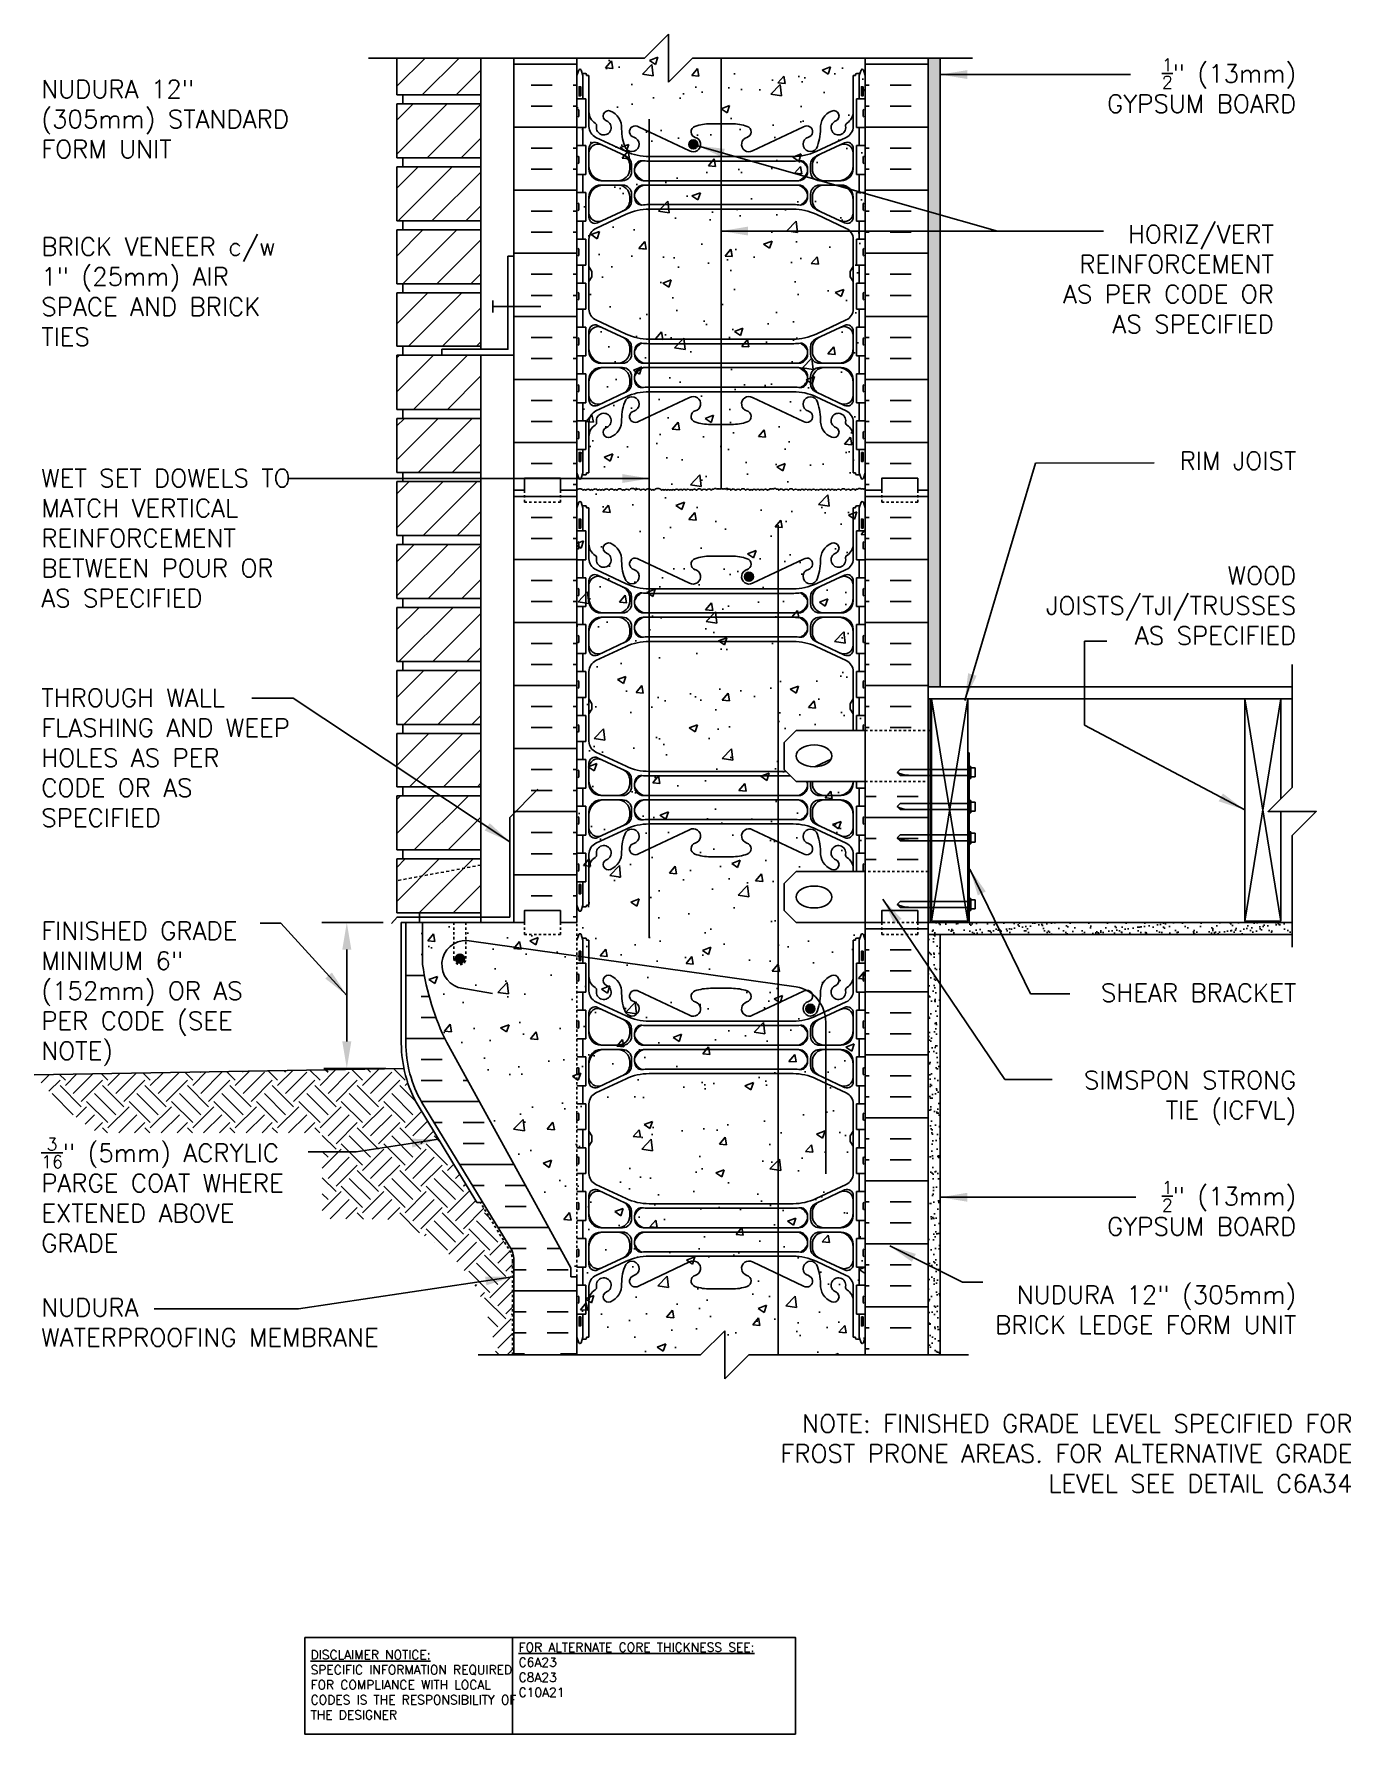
# Model space of a CAD drawing. Header units: inches. Extents: x 26.1 to 80.9, y -14.5 to 56.3.
import ezdxf

# ---------------------------------------------------------------- set-up
doc = ezdxf.new("R2010")
doc.units = ezdxf.units.IN
doc.header["$LTSCALE"] = 0.5
doc.header["$MEASUREMENT"] = 0
for name, pattern in [('DASHED2', [0.375, 0.25, -0.125]), ('DASHEDX2', [1.5, 1, -0.5]), ('HIDDEN2', [0.1875, 0.125, -0.0625])]:
    doc.linetypes.add(name, pattern=pattern)
for name, color, linetype in [('HATCH', 12, 'Continuous'), ('Hidden2', 12, 'HIDDEN2'), ('line25', 2, 'Continuous'), ('LINE3', 3, 'Continuous'), ('LINE50', 5, 'Continuous'), ('LINE9', 9, 'Continuous'), ('TEXT', 4, 'Continuous'), ('Web_Edge', 9, 'Continuous')]:
    doc.layers.add(name, color=color, linetype=linetype)
doc.styles.add('DIM', font='romans.shx', dxfattribs={"width": 0.7})
doc.styles.add('ROMANS', font='romans.shx', dxfattribs={"height": 1.125})
doc.styles.get("Standard").update_dxf_attribs({"font": 'romans.shx', "height": 1.125})
doc.dimstyles.new('ext_12', dxfattribs={"dimscale": 12, "dimtxt": 0.09375, "dimasz": 0.09375, "dimexe": 0.09375, "dimexo": 0.0625, "dimgap": 0.0625, "dimtad": 1, "dimdec": 1, "dimzin": 3, "dimdsep": 46, "dimlunit": 4, "dimtxsty": 'DIM', "dimcen": 0.09, "dimdle": 0.09375, "dimclrt": 4, "dimadec": 0, "dimazin": 0, "dimtfac": 1, "dimtdec": 1, "dimtmove": 2, "dimatfit": 3, "dimfxl": 0, "dimfrac": 2, "dimtolj": 1, "dimtzin": 0, "dimarcsym": 0})
pattern_1 = [(37.5, (6, 0), (-0.0157483, 0.481706), [0, -0.38, 0, -0.425, 0, -0.40625]), (7.5, (6, 0), (0.442444, 0.7055365), [0, -0.205, 0, -0.3425, 0, -0.13125]), (327.5, (5.6925, 0), (0.7785355, 0.0014148), [0, -0.125, 0, -0.45, 0, -0.5875]), (317.5, (5.6925, 0), (0.7515317, 0.219419), [0, -0.0625, 0, -0.295, 0, -0.3375])]

msp = doc.modelspace()

# ---------------------------------------------------------------- texts
at = {"layer": 'TEXT', "char_height": 0.75, "style": 'ROMANS'}
for s, insert, width, attachment_point in [('\\A1;{\\H0.7x;\\S1/2;}" (13mm) GYPSUM BOARD', (78.622, 54.108), 9.89881, 6), ('NUDURA 12" (305mm) STANDARD FORM UNIT', (26.372, 52.712), 11.43486, 4), ('\\A1;{\\H1x;HORIZ/VERT REINFORCEMENT AS PER CODE OR AS SPECIFIED}', (77.69, 46.049), 9.89881, 6), ('BRICK VENEER c/w 1" (25mm) AIR SPACE AND BRICK TIES', (26.372, 45.525), 11.43486, 4), ('RIM JOIST', (78.622, 38.485), 11.43486, 6), ('WET SET DOWELS TO MATCH VERTICAL\\PREINFORCEMENT BETWEEN POUR OR AS SPECIFIED', (26.372, 35.264), 11.43486, 4), ('WOOD JOISTS/TJI/TRUSSES AS SPECIFIED', (78.622, 32.451), 11.43486, 6), ('THROUGH WALL FLASHING AND WEEP HOLES AS PER CODE OR AS SPECIFIED', (26.372, 26.117), 11.43486, 4), ('FINISHED GRADE MINIMUM 6" (152mm) OR AS PER CODE (SEE NOTE)', (26.372, 16.288), 10.75183, 4), ('SHEAR BRACKET', (78.622, 16.332), 11.43486, 6), ('SIMSPON STRONG TIE (ICFVL)', (78.622, 11.945), 10.60311, 6), ('\\A1;{\\H0.7x;\\S3/16;}" (5mm) ACRYLIC PARGE COAT WHERE EXTENED ABOVE GRADE', (26.372, 7.907), 11.43486, 4), ('\\A1;{\\H0.7x;\\S1/2;}" (13mm) GYPSUM BOARD', (78.622, 7.354), 9.46328, 6), ('NUDURA 12" (305mm) BRICK LEDGE FORM UNIT', (78.622, 3.127), 14.1509, 6), ('NUDURA \\PWATERPROOFING MEMBRANE ', (26.372, 2.6), 16.25496, 4), ('\\A1;NOTE: FINISHED GRADE LEVEL SPECIFIED FOR FROST PRONE AREAS. FOR ALTERNATIVE GRADE LEVEL SEE DETAIL C6A34', (80.965, -2.859), 27.2137, 6)]:
    msp.add_mtext(s, dxfattribs=dict(at, insert=insert, width=width, attachment_point=attachment_point))
at = {"layer": 'TEXT', "char_height": 0.375, "attachment_point": 4}
for s, insert, width in [('{\\LDISCLAIMER NOTICE:}\\PSPECIFIC INFORMATION REQUIRED FOR COMPLIANCE WITH LOCAL CODES IS THE RESPONSIBILITY OF THE DESIGNER', (37.585, -12.489), 9.3349), ('{\\LFOR ALTERNATE CORE THICKNESS SEE:\\P}C6A23\\PC8A23\\PC10A21', (46.246, -11.862), 15.5553)]:
    msp.add_mtext(s, dxfattribs=dict(at, insert=insert, width=width))

# ---------------------------------------------------------------- hatches: boundary and pattern name
at = {"layer": 'HATCH'}
h = msp.add_hatch(dxfattribs=at)
h.set_pattern_fill('AR-CONC', color=256, scale=0.5, style=0)
h.paths.add_polyline_path([(60.676, 55.254), (53.488, 55.254), (52.488, 54.254), (52.488, 55.254), (52.488, 56.254), (51.488, 55.254), (48.676, 55.254), (48.676, 37.254, -0.484838), (48.925, 37.254, -0.520567), (49.046, 37.254, -0.520567), (49.229, 37.254, -0.520567), (49.334, 37.254, -0.520567), (49.544, 37.254, -0.520567), (49.67, 37.254, -0.520567), (49.796, 37.254, -0.520567), (50.006, 37.254, -0.520567), (50.216, 37.254, -0.520567), (50.336, 37.254, -0.520567), (50.562, 37.254, -0.520567), (50.656, 37.254, -0.520567), (50.845, 37.254, -0.520567), (51.123, 37.254, -0.520567), (51.333, 37.254, -0.520567), (51.532, 37.254, -0.520567), (51.779, 37.254, -0.520567), (51.889, 37.254, -0.520567), (52.195, 37.254, -0.520567), (52.3, 37.254, -0.520567), (52.416, 37.254, -0.520567), (52.536, 37.254, -0.520567), (52.626, 37.254, -0.520567), (52.741, 37.254, -0.520567), (52.919, 37.254, -0.520567), (53.066, 37.254, -0.520567), (53.218, 37.254, -0.520567), (53.376, 37.254, -0.520567), (53.476, 37.254, -0.520567), (53.654, 37.254, -0.520567), (53.874, 37.254, -0.520567), (54.068, 37.254, -0.520567), (54.273, 37.254, -0.520567), (54.373, 37.296, -0.520567), (54.504, 37.296, -0.520567), (54.593, 37.296, -0.520567), (54.676, 37.296, -0.520567), (54.759, 37.296, -0.520567), (54.848, 37.296, -0.520567), (54.979, 37.296, -0.520567), (55.079, 37.254, -0.520567), (55.284, 37.254, -0.520567), (55.478, 37.254, -0.520567), (55.698, 37.254, -0.520567), (55.876, 37.254, -0.520567), (55.976, 37.254, -0.520567), (56.134, 37.254, -0.520567), (56.286, 37.254, -0.520567), (56.433, 37.254, -0.520567), (56.611, 37.254, -0.268401), (56.675, 37.284, -0.650115), (56.759, 37.296, -0.520567), (56.848, 37.296, -0.520567), (56.979, 37.296, -0.520567), (57.079, 37.254, -0.520567), (57.284, 37.254, -0.520567), (57.478, 37.254, -0.520567), (57.698, 37.254, -0.520567), (57.876, 37.254, -0.520567), (57.976, 37.254, -0.520567), (58.134, 37.254, -0.520567), (58.286, 37.254, -0.520567), (58.433, 37.254, -0.520567), (58.611, 37.254, -0.272614), (58.676, 37.284, -0.272614), (58.741, 37.254, -0.520567), (58.919, 37.254, -0.520567), (59.066, 37.254, -0.520567), (59.218, 37.254, -0.520567), (59.376, 37.254, -0.520567), (59.476, 37.254, -0.520567), (59.654, 37.254, -0.520567), (59.874, 37.254, -0.520567), (60.068, 37.254, -0.520567), (60.273, 37.254, -0.520567), (60.373, 37.296, -0.520567), (60.504, 37.296, -0.520567), (60.593, 37.296, -0.520567), (60.676, 37.296)])
h = msp.add_hatch(dxfattribs=at)
h.set_pattern_fill('ANSI31', color=256, scale=8, style=0)
h.set_pattern_definition([(45, (34.8746, -11.6206), (-0.707107, 0.707107), [])])
h.paths.add_polyline_path([(44.676, 21.904), (41.176, 21.904), (41.176, 19.654), (44.676, 19.654)])
h.paths.add_polyline_path([(44.676, 24.529), (41.176, 24.529), (41.176, 22.279), (44.676, 22.279)])
h.paths.add_polyline_path([(44.676, 27.124), (41.176, 27.124), (41.176, 24.904), (44.676, 24.904)])
h.paths.add_polyline_path([(44.676, 29.749), (41.176, 29.749), (41.176, 27.499), (44.676, 27.499)])
h.paths.add_polyline_path([(44.676, 32.349), (43.051, 32.349), (43.051, 32.374), (41.176, 32.374), (41.176, 30.124), (44.676, 30.124)])
h.paths.add_polyline_path([(44.676, 34.999), (41.176, 34.999), (41.176, 32.749), (44.676, 32.749)])
h.paths.add_polyline_path([(44.676, 37.624), (41.176, 37.624), (41.176, 35.374), (44.676, 35.374)])
h.paths.add_polyline_path([(44.676, 40.249), (41.176, 40.249), (41.176, 37.999), (44.676, 37.999)])
h.paths.add_polyline_path([(44.676, 42.849), (43.051, 42.849), (43.051, 42.874), (41.176, 42.874), (41.176, 40.624), (44.676, 40.624)])
h.paths.add_polyline_path([(44.676, 45.47), (41.176, 45.47), (41.176, 43.249), (44.676, 43.249)])
h.paths.add_polyline_path([(44.676, 48.095), (41.176, 48.095), (41.176, 45.845), (44.676, 45.845)])
h.paths.add_polyline_path([(44.676, 50.72), (41.176, 50.72), (41.176, 48.47), (44.676, 48.47)])
h.paths.add_polyline_path([(44.676, 53.32), (43.051, 53.32), (43.051, 53.345), (41.176, 53.345), (41.176, 51.095), (44.676, 51.095)])
h.paths.add_polyline_path([(44.676, 55.254), (41.176, 55.254), (41.176, 53.72), (44.676, 53.72)])
h = msp.add_hatch(dxfattribs=at)
h.set_pattern_fill('INSUL', color=256, scale=7, style=0)
h.set_pattern_definition([(0, (-2877.4856, -359.7554), (0, 2.625), []), (0, (-2877.4856, -358.8804), (0, 2.625), [0.875, -0.875]), (0, (-2877.4856, -358.0054), (0, 2.625), [0.875, -0.875])])
h.paths.add_polyline_path([(46.051, 37.254), (46.488, 37.254), (46.488, 37.754), (47.988, 37.754), (47.988, 37.254), (48.676, 37.254), (48.676, 55.254), (47.988, 55.254), (47.988, 55.754), (46.488, 55.754), (46.488, 55.254), (46.051, 55.254)])
h = msp.add_hatch(dxfattribs=at)
h.set_pattern_fill('INSUL', color=256, scale=7, style=0)
h.set_pattern_definition([(180, (2986.8376, -359.7554), (0, 2.625), []), (180, (2986.8376, -358.8804), (0, 2.625), [0.875, -0.875]), (180, (2986.8376, -358.0054), (0, 2.625), [0.875, -0.875])])
h.paths.add_polyline_path([(63.301, 37.254), (62.863, 37.254), (62.863, 37.754), (61.363, 37.754), (61.363, 37.254), (60.676, 37.254), (60.676, 55.254), (61.363, 55.254), (61.363, 55.754), (62.863, 55.754), (62.863, 55.254), (63.301, 55.254)])
h = msp.add_hatch(dxfattribs=at)
h.set_pattern_fill('AR-SAND', color=256, scale=0.25, style=0)
h.set_pattern_definition(pattern_1)
h.paths.add_polyline_path([(63.801, 55.254), (63.301, 55.254), (63.301, 37.254), (63.301, 29.067), (63.801, 29.067)])
h = msp.add_hatch(dxfattribs=at)
h.set_pattern_fill('AR-CONC', color=256, scale=0.5, style=0)
h.paths.add_polyline_path([(60.676, 37.254), (60.676, 47.3, 0.520567), (60.593, 47.3, 0.520567), (60.504, 47.3, 0.520567), (60.373, 47.3, 0.520567), (60.273, 47.258, 0.520567), (60.068, 47.258, 0.520567), (59.874, 47.258, 0.520567), (59.654, 47.258, 0.520567), (59.476, 47.258, 0.520567), (59.376, 47.258, 0.520567), (59.218, 47.258, 0.520567), (59.066, 47.258, 0.520567), (58.919, 47.258, 0.520567), (58.741, 47.258, 0.272614), (58.676, 47.288, 0.272614), (58.611, 47.258, 0.520567), (58.433, 47.258, 0.520567), (58.286, 47.258, 0.520567), (58.134, 47.258, 0.520567), (57.976, 47.258, 0.520567), (57.876, 47.258, 0.520567), (57.698, 47.258, 0.520567), (57.478, 47.258, 0.520567), (57.284, 47.258, 0.520567), (57.079, 47.258, 0.520567), (56.979, 47.3, 0.520567), (56.848, 47.3, 0.520567), (56.759, 47.3, 0.650115), (56.675, 47.288, 0.268401), (56.611, 47.258, 0.520567), (56.433, 47.258, 0.520567), (56.286, 47.258, 0.520567), (56.134, 47.258, 0.520567), (55.976, 47.258, 0.520567), (55.876, 47.258, 0.520567), (55.698, 47.258, 0.520567), (55.478, 47.258, 0.520567), (55.284, 47.258, 0.520567), (55.079, 47.258, 0.520567), (54.979, 47.3, 0.520567), (54.848, 47.3, 0.520567), (54.759, 47.3, 0.520567), (54.676, 47.3, 0.520567), (54.593, 47.3, 0.520567), (54.504, 47.3, 0.520567), (54.373, 47.3, 0.520567), (54.273, 47.258, 0.520567), (54.068, 47.258, 0.520567), (53.874, 47.258, 0.520567), (53.654, 47.258, 0.520567), (53.476, 47.258, 0.520567), (53.376, 47.258, 0.520567), (53.218, 47.258, 0.520567), (53.066, 47.258, 0.520567), (52.919, 47.258, 0.520567), (52.741, 47.258, 0.520567), (52.626, 47.258, 0.520567), (52.536, 47.258, 0.520567), (52.416, 47.258, 0.520567), (52.3, 47.258, 0.520567), (52.195, 47.258, 0.520567), (51.889, 47.258, 0.520567), (51.779, 47.258, 0.520567), (51.532, 47.258, 0.520567), (51.333, 47.258, 0.520567), (51.123, 47.258, 0.520567), (50.845, 47.258, 0.520567), (50.656, 47.258, 0.520567), (50.562, 47.258, 0.520567), (50.336, 47.258, 0.520567), (50.216, 47.258, 0.520567), (50.006, 47.258, 0.520567), (49.796, 47.258, 0.520567), (49.67, 47.258, 0.520567), (49.544, 47.258, 0.520567), (49.334, 47.258, 0.520567), (49.229, 47.258, 0.520567), (49.046, 47.258, 0.520567), (48.925, 47.258, 0.484838), (48.676, 47.258), (48.676, 37.254), (48.676, 19.254), (48.676, 4.504), (48.676, 1.254), (53.825, 1.254), (54.825, 2.254), (54.825, 1.254), (54.825, 0.254), (55.825, 1.254), (60.676, 1.254), (60.676, 13.629), (60.676, 19.254), (57.801, 19.254), (57.301, 19.754), (57.301, 20.879), (57.801, 21.379), (60.676, 21.379), (60.676, 25.129), (57.801, 25.129), (57.301, 25.629), (57.301, 26.754), (57.801, 27.254), (60.676, 27.254)])
h = msp.add_hatch(dxfattribs=at)
h.set_pattern_fill('INSUL', color=256, scale=7, style=0)
h.set_pattern_definition([(0, (-2877.4856, -377.7554), (0, 2.625), []), (0, (-2877.4856, -376.8804), (0, 2.625), [0.875, -0.875]), (0, (-2877.4856, -376.0054), (0, 2.625), [0.875, -0.875])])
h.paths.add_polyline_path([(46.051, 19.254), (46.488, 19.254), (46.488, 19.754), (47.988, 19.754), (47.988, 19.254), (48.676, 19.254), (48.676, 37.254), (47.988, 37.254), (47.988, 37.754), (46.488, 37.754), (46.488, 37.254), (46.051, 37.254)])
h = msp.add_hatch(dxfattribs=at)
h.set_pattern_fill('INSUL', color=256, scale=7, style=0)
h.set_pattern_definition([(180, (2986.8376, -377.7554), (0, 2.625), []), (180, (2986.8376, -376.8804), (0, 2.625), [0.875, -0.875]), (180, (2986.8376, -376.0054), (0, 2.625), [0.875, -0.875])])
h.paths.add_polyline_path([(60.676, 27.254), (63.301, 27.254), (63.301, 37.254), (62.863, 37.254), (62.863, 37.754), (61.363, 37.754), (61.363, 37.254), (60.676, 37.254)])
h = msp.add_hatch(dxfattribs=at)
h.set_pattern_fill('INSUL', color=256, scale=7, style=0)
h.set_pattern_definition([(0, (6, 0), (0, 2.625), []), (0, (6, 0.875), (0, 2.625), [0.875, -0.875]), (0, (6, 1.75), (0, 2.625), [0.875, -0.875])])
h.paths.add_polyline_path([(63.301, 25.129), (60.676, 25.129), (60.676, 21.379), (63.301, 21.379)])
h = msp.add_hatch(dxfattribs=at)
h.set_pattern_fill('INSUL', color=256, scale=7, style=0)
h.set_pattern_definition([(0, (-2953.8148, -421.328), (0, 2.625), []), (0, (-2953.8148, -420.453), (0, 2.625), [0.875, -0.875]), (0, (-2953.8148, -419.578), (0, 2.625), [0.875, -0.875])])
h.paths.add_polyline_path([(43.251, 14.254, -0.079579), (42.251, 17.504), (42.251, 19.254), (41.551, 19.254), (41.551, 14.254, 0.131652), (42.221, 11.754), (45.959, 5.604, -0.10438), (46.051, 5.129), (46.051, 1.254), (46.488, 1.254), (46.488, 1.754), (47.988, 1.754), (47.988, 1.254), (48.676, 1.254), (48.676, 4.504), (48.426, 4.504), (48.426, 4.879)])
h = msp.add_hatch(dxfattribs=at)
h.set_pattern_fill('AR-CONC', color=256, scale=0.5, style=0)
h.paths.add_polyline_path([(48.426, 4.879), (48.426, 4.504), (48.676, 4.504), (48.676, 17.755), (44.764, 18.454, 0.119457), (44.051, 18.407), (44.051, 17.754, -1), (43.551, 17.754), (43.551, 19.254), (42.251, 19.254), (42.251, 17.504, 0.079579), (43.251, 14.254)])
h.paths.add_polyline_path([(48.676, 19.254), (47.988, 19.254), (47.988, 18.754), (46.488, 18.754), (46.488, 19.254), (46.051, 19.254), (44.051, 19.254), (44.051, 18.407, -0.119457), (44.764, 18.454), (48.676, 17.755)], flags=17)
h = msp.add_hatch(dxfattribs=at)
h.set_pattern_fill('INSUL', color=256, scale=7, style=0)
h.set_pattern_definition([(180, (2986.8376, -395.7554), (0, 2.625), []), (180, (2986.8376, -394.8804), (0, 2.625), [0.875, -0.875]), (180, (2986.8376, -394.0054), (0, 2.625), [0.875, -0.875])])
h.paths.add_polyline_path([(63.301, 1.254), (62.863, 1.254), (62.863, 1.754), (61.363, 1.754), (61.363, 1.254), (60.676, 1.254), (60.676, 19.254), (61.363, 19.254), (61.363, 19.754), (62.863, 19.754), (62.863, 19.254), (63.301, 19.254)])
h = msp.add_hatch(dxfattribs=at)
h.set_pattern_fill('AR-SAND', color=256, scale=0.25, style=0)
h.set_pattern_definition(pattern_1)
h.paths.add_polyline_path([(78.452, 18.754), (78.452, 19.254), (65.006, 19.254), (63.381, 19.254), (63.301, 19.254), (63.301, 18.754)])
h = msp.add_hatch(dxfattribs=at)
h.set_pattern_fill('AR-SAND', color=256, scale=0.25, style=0)
h.set_pattern_definition(pattern_1)
h.paths.add_polyline_path([(63.801, 18.754), (63.301, 18.754), (63.301, 1.254), (63.801, 1.254)])
h = msp.add_hatch(dxfattribs=at)
h.set_pattern_fill('EARTH', color=256, scale=5, angle=45, style=0)
h.set_pattern_definition([(45, (-40.9067, 50.6942), (1e-16, 1.767767), [1.25, -1.25]), (45, (-41.2382, 51.0257), (1e-16, 1.767767), [1.25, -1.25]), (45, (-41.5696, 51.3572), (1e-16, 1.767767), [1.25, -1.25]), (135, (-41.5696, 51.5781), (-1.767767, 2e-16), [1.25, -1.25]), (135, (-41.2382, 51.9096), (-1.767767, 2e-16), [1.25, -1.25]), (135, (-40.9067, 52.241), (-1.767767, 2e-16), [1.25, -1.25])])
edge = h.paths.add_edge_path()
edge.add_line((38.073, 10.491), (38.073, 6.92))
edge.add_line((38.073, 6.92), (41.063, 6.889))
edge.add_line((41.063, 6.889), (41.149, 6.849))
edge.add_line((41.149, 6.849), (41.235, 6.809))
edge.add_line((41.235, 6.809), (41.321, 6.768))
edge.add_line((41.321, 6.768), (41.406, 6.726))
edge.add_line((41.406, 6.726), (41.49, 6.684))
edge.add_line((41.49, 6.684), (41.574, 6.641))
edge.add_line((41.574, 6.641), (41.657, 6.598))
edge.add_line((41.657, 6.598), (41.739, 6.554))
edge.add_line((41.739, 6.554), (41.821, 6.51))
edge.add_line((41.821, 6.51), (41.902, 6.465))
edge.add_line((41.902, 6.465), (41.982, 6.419))
edge.add_line((41.982, 6.419), (42.062, 6.373))
edge.add_line((42.062, 6.373), (42.14, 6.326))
edge.add_line((42.14, 6.326), (42.219, 6.279))
edge.add_line((42.219, 6.279), (42.296, 6.231))
edge.add_line((42.296, 6.231), (42.373, 6.182))
edge.add_line((42.373, 6.182), (42.448, 6.133))
edge.add_line((42.448, 6.133), (42.523, 6.083))
edge.add_line((42.523, 6.083), (42.598, 6.032))
edge.add_line((42.598, 6.032), (42.671, 5.981))
edge.add_line((42.671, 5.981), (42.744, 5.929))
edge.add_line((42.744, 5.929), (42.816, 5.876))
edge.add_line((42.816, 5.876), (42.887, 5.823))
edge.add_line((42.887, 5.823), (42.957, 5.769))
edge.add_line((42.957, 5.769), (43.026, 5.714))
edge.add_line((43.026, 5.714), (43.094, 5.659))
edge.add_line((43.094, 5.659), (43.162, 5.603))
edge.add_line((43.162, 5.603), (43.228, 5.546))
edge.add_line((43.228, 5.546), (43.294, 5.488))
edge.add_line((43.294, 5.488), (43.359, 5.43))
edge.add_line((43.359, 5.43), (43.422, 5.371))
edge.add_line((43.422, 5.371), (43.485, 5.311))
edge.add_line((43.485, 5.311), (43.547, 5.251))
edge.add_line((43.547, 5.251), (43.608, 5.19))
edge.add_line((43.608, 5.19), (43.668, 5.128))
edge.add_line((43.668, 5.128), (43.727, 5.065))
edge.add_line((43.727, 5.065), (43.784, 5.001))
edge.add_line((43.784, 5.001), (43.841, 4.937))
edge.add_line((43.841, 4.937), (43.897, 4.872))
edge.add_line((43.897, 4.872), (43.952, 4.806))
edge.add_line((43.952, 4.806), (44.005, 4.739))
edge.add_line((44.005, 4.739), (44.058, 4.672))
edge.add_line((44.058, 4.672), (44.109, 4.603))
edge.add_line((44.109, 4.603), (44.16, 4.534))
edge.add_line((44.16, 4.534), (44.209, 4.464))
edge.add_line((44.209, 4.464), (44.257, 4.394))
edge.add_line((44.257, 4.394), (44.304, 4.322))
edge.add_line((44.304, 4.322), (44.35, 4.25))
edge.add_line((44.35, 4.25), (44.395, 4.176))
edge.add_line((44.395, 4.176), (44.438, 4.102))
edge.add_line((44.438, 4.102), (44.48, 4.027))
edge.add_line((44.48, 4.027), (44.521, 3.951))
edge.add_line((44.521, 3.951), (44.561, 3.874))
edge.add_line((44.561, 3.874), (44.6, 3.796))
edge.add_line((44.6, 3.796), (44.637, 3.718))
edge.add_line((44.637, 3.718), (44.674, 3.638))
edge.add_line((44.674, 3.638), (44.708, 3.558))
edge.add_line((44.708, 3.558), (44.742, 3.477))
edge.add_line((44.742, 3.477), (44.775, 3.394))
edge.add_line((44.775, 3.394), (44.806, 3.311))
edge.add_line((44.806, 3.311), (44.836, 3.228))
edge.add_line((44.836, 3.228), (44.865, 3.143))
edge.add_line((44.865, 3.143), (44.893, 3.058))
edge.add_line((44.893, 3.058), (44.921, 2.972))
edge.add_line((44.921, 2.972), (44.947, 2.885))
edge.add_line((44.947, 2.885), (44.972, 2.798))
edge.add_line((44.972, 2.798), (44.997, 2.71))
edge.add_line((44.997, 2.71), (45.021, 2.622))
edge.add_line((45.021, 2.622), (45.044, 2.533))
edge.add_line((45.044, 2.533), (45.066, 2.444))
edge.add_line((45.066, 2.444), (45.088, 2.354))
edge.add_line((45.088, 2.354), (45.109, 2.264))
edge.add_line((45.109, 2.264), (45.13, 2.173))
edge.add_line((45.13, 2.173), (45.15, 2.082))
edge.add_line((45.15, 2.082), (45.17, 1.991))
edge.add_line((45.17, 1.991), (45.19, 1.9))
edge.add_line((45.19, 1.9), (45.209, 1.808))
edge.add_line((45.209, 1.808), (45.227, 1.716))
edge.add_line((45.227, 1.716), (45.246, 1.624))
edge.add_line((45.246, 1.624), (45.264, 1.531))
edge.add_line((45.264, 1.531), (45.283, 1.439))
edge.add_line((45.283, 1.439), (45.301, 1.347))
edge.add_line((45.301, 1.347), (45.319, 1.254))
edge.add_line((45.319, 1.254), (45.991, 1.254))
edge.add_line((45.991, 1.254), (45.991, 5.137))
edge.add_arc((45.039, 5.154), 0.952, 358.95484, 381.97412)
edge.add_line((45.922, 5.51), (44.654, 7.596))
edge.add_line((44.654, 7.596), (44.511, 7.596))
edge.add_line((44.511, 7.596), (42.06, 11.629))
edge.add_arc((46.551, 14.224), 5.188, 191.64391, 210.02356, ccw=False)
edge.add_line((41.47, 13.177), (26.07, 12.908))
edge.add_line((26.07, 12.908), (26.132, 12.839))
edge.add_line((26.132, 12.839), (26.195, 12.77))
edge.add_line((26.195, 12.77), (26.257, 12.701))
edge.add_line((26.257, 12.701), (26.32, 12.632))
edge.add_line((26.32, 12.632), (26.382, 12.563))
edge.add_line((26.382, 12.563), (26.445, 12.494))
edge.add_line((26.445, 12.494), (26.508, 12.425))
edge.add_line((26.508, 12.425), (26.571, 12.357))
edge.add_line((26.571, 12.357), (26.634, 12.289))
edge.add_line((26.634, 12.289), (26.697, 12.221))
edge.add_line((26.697, 12.221), (26.76, 12.154))
edge.add_line((26.76, 12.154), (26.824, 12.087))
edge.add_line((26.824, 12.087), (26.887, 12.021))
edge.add_line((26.887, 12.021), (26.951, 11.954))
edge.add_line((26.951, 11.954), (27.016, 11.889))
edge.add_line((27.016, 11.889), (27.08, 11.824))
edge.add_line((27.08, 11.824), (27.145, 11.759))
edge.add_line((27.145, 11.759), (27.21, 11.695))
edge.add_line((27.21, 11.695), (27.276, 11.632))
edge.add_line((27.276, 11.632), (27.342, 11.569))
edge.add_line((27.342, 11.569), (27.408, 11.507))
edge.add_line((27.408, 11.507), (27.475, 11.446))
edge.add_line((27.475, 11.446), (27.542, 11.386))
edge.add_line((27.542, 11.386), (27.609, 11.326))
edge.add_line((27.609, 11.326), (27.677, 11.267))
edge.add_line((27.677, 11.267), (27.745, 11.209))
edge.add_line((27.745, 11.209), (27.814, 11.152))
edge.add_line((27.814, 11.152), (27.883, 11.096))
edge.add_line((27.883, 11.096), (27.953, 11.041))
edge.add_line((27.953, 11.041), (28.024, 10.987))
edge.add_line((28.024, 10.987), (28.095, 10.934))
edge.add_line((28.095, 10.934), (28.166, 10.882))
edge.add_line((28.166, 10.882), (28.238, 10.83))
edge.add_line((28.238, 10.83), (28.31, 10.78))
edge.add_line((28.31, 10.78), (28.383, 10.73))
edge.add_line((28.383, 10.73), (28.456, 10.682))
edge.add_line((28.456, 10.682), (28.53, 10.634))
edge.add_line((28.53, 10.634), (28.604, 10.587))
edge.add_line((28.604, 10.587), (28.679, 10.541))
edge.add_line((28.679, 10.541), (28.754, 10.496))
edge.add_line((28.754, 10.496), (28.762, 10.491))
edge.add_line((28.762, 10.491), (38.073, 10.491))
at = {"layer": 'LINE3'}
for points in [[(53.331, 51.655, 1), (53.706, 51.655, 1)], [(55.646, 33.655, 1), (56.021, 33.655, 1)], [(43.613, 17.754, 1), (43.988, 17.754, 1)], [(58.207, 15.666, 1), (58.582, 15.666, 1)]]:
    msp.add_hatch(color=256, dxfattribs=at).paths.add_polyline_path(points)

# ---------------------------------------------------------------- linework, layer by layer
at = {"layer": 'HATCH'}
for p, q in [((63.443, 28.567), (64.943, 19.317)), ((64.943, 28.567), (63.443, 19.317)), ((76.477, 28.567), (77.977, 19.317)), ((77.977, 28.567), (76.477, 19.317))]:
    msp.add_line(p, q, dxfattribs=at)
for points in [[(48.676, 37.254, -0.484838), (48.925, 37.254, -0.520567), (49.046, 37.254, -0.520567), (49.229, 37.254, -0.520567), (49.334, 37.254, -0.520567), (49.544, 37.254, -0.520567), (49.67, 37.254, -0.520567), (49.796, 37.254, -0.520567), (50.006, 37.254, -0.520567), (50.216, 37.254, -0.520567), (50.336, 37.254, -0.520567), (50.562, 37.254, -0.520567), (50.656, 37.254, -0.520567), (50.845, 37.254, -0.520567), (51.123, 37.254, -0.520567), (51.333, 37.254, -0.520567), (51.532, 37.254, -0.520567), (51.779, 37.254, -0.520567), (51.889, 37.254, -0.520567), (52.195, 37.254, -0.520567), (52.3, 37.254, -0.520567), (52.416, 37.254, -0.520567), (52.536, 37.254, -0.520567), (52.626, 37.254, -0.520567), (52.741, 37.254, -0.520567), (52.919, 37.254, -0.520567), (53.066, 37.254, -0.520567), (53.218, 37.254, -0.520567), (53.376, 37.254, -0.520567), (53.476, 37.254, -0.520567), (53.654, 37.254, -0.520567), (53.874, 37.254, -0.520567), (54.068, 37.254, -0.520567), (54.273, 37.254, -0.520567), (54.373, 37.296, -0.520567), (54.504, 37.296, -0.520567), (54.593, 37.296, -0.520567), (54.676, 37.296)], [(56.676, 37.284, 0.272614), (56.611, 37.254, 0.520567), (56.433, 37.254, 0.520567), (56.286, 37.254, 0.520567), (56.134, 37.254, 0.520567), (55.976, 37.254, 0.520567), (55.876, 37.254, 0.520567), (55.698, 37.254, 0.520567), (55.478, 37.254, 0.520567), (55.284, 37.254, 0.520567), (55.079, 37.254, 0.520567), (54.979, 37.296, 0.520567), (54.848, 37.296, 0.520567), (54.759, 37.296, 0.520567), (54.676, 37.296)], [(58.676, 37.284, 0.272614), (58.611, 37.254, 0.520567), (58.433, 37.254, 0.520567), (58.286, 37.254, 0.520567), (58.134, 37.254, 0.520567), (57.976, 37.254, 0.520567), (57.876, 37.254, 0.520567), (57.698, 37.254, 0.520567), (57.478, 37.254, 0.520567), (57.284, 37.254, 0.520567), (57.079, 37.254, 0.520567), (56.979, 37.296, 0.520567), (56.848, 37.296, 0.520567), (56.759, 37.296, 0.650115), (56.675, 37.284)], [(58.676, 37.284, -0.272614), (58.741, 37.254, -0.520567), (58.919, 37.254, -0.520567), (59.066, 37.254, -0.520567), (59.218, 37.254, -0.520567), (59.376, 37.254, -0.520567), (59.476, 37.254, -0.520567), (59.654, 37.254, -0.520567), (59.874, 37.254, -0.520567), (60.068, 37.254, -0.520567), (60.273, 37.254, -0.520567), (60.373, 37.296, -0.520567), (60.504, 37.296, -0.520567), (60.593, 37.296, -0.520567), (60.676, 37.296)]]:
    msp.add_lwpolyline(points, format="xyb", dxfattribs=at)
at = {"layer": 'Hidden2', "color": 9}
for p, q in [((42.251, 19.254), (43.551, 19.254)), ((44.051, 19.254), (46.051, 19.254))]:
    msp.add_line(p, q, dxfattribs=at)
at = {"layer": 'Hidden2'}
for p, q in [((42.251, 19.254), (43.551, 19.254)), ((43.551, 19.254), (43.551, 17.754)), ((44.051, 19.254), (46.051, 19.254)), ((44.051, 17.754), (44.051, 19.254)), ((48.676, 4.504), (48.676, 19.254))]:
    msp.add_line(p, q, dxfattribs=at)
msp.add_arc((43.801, 17.754), 0.25, 180, 0, dxfattribs=at)
at = {"layer": 'line25'}
for p, q in [((41.176, 53.72), (41.176, 55.254)), ((44.676, 55.254), (44.676, 43.124)), ((48.676, 55.254), (48.676, 37.254)), ((60.676, 37.254), (60.676, 55.254)), ((44.676, 53.72), (41.176, 53.72)), ((41.176, 51.095), (41.176, 53.345)), ((44.676, 53.345), (41.176, 53.345)), ((41.426, 53.345), (41.426, 53.72)), ((48.676, 53.559), (49.041, 53.559)), ((48.716, 53.109), (48.716, 53.109)), ((49.041, 52.359), (49.041, 53.559)), ((60.676, 53.559), (60.311, 53.559)), ((60.311, 52.359), (60.311, 53.559)), ((60.636, 53.109), (60.636, 53.109)), ((48.676, 52.849), (48.676, 53.069)), ((48.676, 53.014), (48.676, 53.014)), ((48.676, 52.904), (48.676, 52.904)), ((48.716, 52.809), (48.716, 52.809)), ((48.756, 52.849), (48.756, 53.069)), ((60.596, 52.849), (60.596, 53.069)), ((60.636, 52.809), (60.636, 52.809)), ((60.676, 52.849), (60.676, 53.069)), ((60.676, 53.014), (60.676, 53.014)), ((60.676, 52.904), (60.676, 52.904)), ((48.676, 52.359), (49.041, 52.359)), ((60.676, 52.359), (60.311, 52.359)), ((44.676, 51.095), (41.176, 51.095)), ((41.426, 50.72), (41.426, 51.095)), ((48.676, 51.609), (49.041, 51.609)), ((48.676, 50.899), (48.676, 51.119)), ((48.676, 51.064), (48.676, 51.064)), ((48.716, 51.159), (48.716, 51.159)), ((48.756, 50.899), (48.756, 51.119)), ((49.041, 50.409), (49.041, 51.609)), ((60.676, 51.609), (60.311, 51.609)), ((60.311, 50.409), (60.311, 51.609)), ((60.596, 50.899), (60.596, 51.119)), ((60.636, 51.159), (60.636, 51.159)), ((60.676, 50.899), (60.676, 51.119)), ((60.676, 51.064), (60.676, 51.064)), ((44.676, 50.72), (41.176, 50.72)), ((41.176, 48.47), (41.176, 50.72)), ((48.676, 50.954), (48.676, 50.954)), ((48.676, 50.409), (49.041, 50.409)), ((48.716, 50.859), (48.716, 50.859)), ((60.676, 50.409), (60.311, 50.409)), ((60.636, 50.859), (60.636, 50.859)), ((60.676, 50.954), (60.676, 50.954)), ((48.676, 49.659), (49.041, 49.659)), ((49.041, 48.459), (49.041, 49.659)), ((60.676, 49.659), (60.311, 49.659)), ((60.311, 48.459), (60.311, 49.659)), ((48.676, 48.949), (48.676, 49.169)), ((48.676, 49.114), (48.676, 49.114)), ((48.676, 49.004), (48.676, 49.004)), ((48.716, 49.209), (48.716, 49.209)), ((48.716, 48.909), (48.716, 48.909)), ((48.756, 48.949), (48.756, 49.169)), ((60.596, 48.949), (60.596, 49.169)), ((60.636, 49.209), (60.636, 49.209)), ((60.636, 48.909), (60.636, 48.909)), ((60.676, 48.949), (60.676, 49.169)), ((60.676, 49.114), (60.676, 49.114)), ((60.676, 49.004), (60.676, 49.004)), ((44.676, 48.47), (41.176, 48.47)), ((41.426, 48.095), (41.426, 48.47)), ((48.676, 48.459), (49.041, 48.459)), ((60.676, 48.459), (60.311, 48.459)), ((41.176, 45.845), (41.176, 48.095)), ((44.676, 48.095), (41.176, 48.095)), ((48.676, 47.709), (49.041, 47.709)), ((49.041, 47.709), (49.041, 46.629)), ((60.676, 47.709), (60.311, 47.709)), ((60.311, 47.709), (60.311, 46.629)), ((48.676, 47.279), (48.676, 47.059)), ((48.676, 47.224), (48.676, 47.224)), ((48.676, 47.114), (48.676, 47.114)), ((48.716, 47.319), (48.716, 47.319)), ((48.716, 47.019), (48.716, 47.019)), ((48.756, 47.279), (48.756, 47.059)), ((60.596, 47.279), (60.596, 47.059)), ((60.636, 47.319), (60.636, 47.319)), ((60.636, 47.019), (60.636, 47.019)), ((60.676, 47.279), (60.676, 47.059)), ((60.676, 47.224), (60.676, 47.224)), ((60.676, 47.114), (60.676, 47.114)), ((48.676, 46.629), (49.041, 46.629)), ((60.676, 46.629), (60.311, 46.629)), ((44.676, 45.845), (41.176, 45.845)), ((41.176, 43.249), (41.176, 45.47)), ((44.676, 45.47), (41.176, 45.47)), ((41.426, 45.47), (41.426, 45.845)), ((48.676, 45.879), (49.041, 45.879)), ((48.676, 45.229), (48.676, 45.449)), ((48.676, 45.394), (48.676, 45.394)), ((48.716, 45.489), (48.716, 45.489)), ((48.756, 45.229), (48.756, 45.449)), ((49.041, 44.799), (49.041, 45.879)), ((60.676, 45.879), (60.311, 45.879)), ((60.311, 44.799), (60.311, 45.879)), ((60.596, 45.229), (60.596, 45.449)), ((60.636, 45.489), (60.636, 45.489)), ((60.676, 45.229), (60.676, 45.449)), ((60.676, 45.394), (60.676, 45.394)), ((48.676, 45.284), (48.676, 45.284)), ((48.676, 44.799), (49.041, 44.799)), ((48.716, 45.189), (48.716, 45.189)), ((60.676, 44.799), (60.311, 44.799)), ((60.636, 45.189), (60.636, 45.189)), ((60.676, 45.284), (60.676, 45.284)), ((48.676, 44.049), (49.041, 44.049)), ((49.041, 44.049), (49.041, 42.849)), ((60.676, 44.049), (60.311, 44.049)), ((60.311, 44.049), (60.311, 42.849)), ((44.676, 43.249), (41.176, 43.249)), ((41.426, 42.874), (41.426, 43.249)), ((48.676, 43.559), (48.676, 43.339)), ((48.676, 43.504), (48.676, 43.504)), ((48.676, 43.394), (48.676, 43.394)), ((48.716, 43.599), (48.716, 43.599)), ((48.716, 43.299), (48.716, 43.299)), ((48.756, 43.559), (48.756, 43.339)), ((60.596, 43.559), (60.596, 43.339)), ((60.636, 43.599), (60.636, 43.599)), ((60.636, 43.299), (60.636, 43.299)), ((60.676, 43.559), (60.676, 43.339)), ((60.676, 43.504), (60.676, 43.504)), ((60.676, 43.394), (60.676, 43.394)), ((41.176, 40.624), (41.176, 42.874)), ((44.676, 42.874), (41.176, 42.874)), ((44.676, 42.874), (44.676, 19.279)), ((48.676, 42.849), (49.041, 42.849)), ((60.676, 42.849), (60.311, 42.849)), ((48.676, 42.099), (49.041, 42.099)), ((49.041, 42.099), (49.041, 40.899)), ((60.676, 42.099), (60.311, 42.099)), ((60.311, 42.099), (60.311, 40.899)), ((48.676, 41.609), (48.676, 41.389)), ((48.676, 41.554), (48.676, 41.554)), ((48.676, 41.444), (48.676, 41.444)), ((48.716, 41.349), (48.716, 41.349)), ((48.756, 41.609), (48.756, 41.389)), ((60.596, 41.609), (60.596, 41.389)), ((60.636, 41.349), (60.636, 41.349)), ((60.676, 41.609), (60.676, 41.389)), ((60.676, 41.554), (60.676, 41.554)), ((60.676, 41.444), (60.676, 41.444)), ((44.676, 40.624), (41.176, 40.624)), ((41.426, 40.249), (41.426, 40.624)), ((48.676, 40.899), (49.041, 40.899)), ((60.676, 40.899), (60.311, 40.899)), ((41.176, 37.999), (41.176, 40.249)), ((44.676, 40.249), (41.176, 40.249)), ((48.676, 40.149), (49.041, 40.149)), ((48.676, 39.659), (48.676, 39.439)), ((48.716, 39.699), (48.716, 39.699)), ((48.756, 39.659), (48.756, 39.439)), ((49.041, 40.149), (49.041, 38.949)), ((60.676, 40.149), (60.311, 40.149)), ((60.311, 40.149), (60.311, 38.949)), ((60.596, 39.659), (60.596, 39.439)), ((60.636, 39.699), (60.636, 39.699)), ((60.676, 39.659), (60.676, 39.439)), ((48.676, 39.604), (48.676, 39.604)), ((48.676, 39.494), (48.676, 39.494)), ((48.676, 38.949), (49.041, 38.949)), ((48.716, 39.399), (48.716, 39.399)), ((60.676, 38.949), (60.311, 38.949)), ((60.636, 39.399), (60.636, 39.399)), ((60.676, 39.604), (60.676, 39.604)), ((60.676, 39.494), (60.676, 39.494)), ((44.676, 37.999), (41.176, 37.999)), ((44.676, 37.624), (41.176, 37.624)), ((41.176, 35.374), (41.176, 37.624)), ((41.426, 37.624), (41.426, 37.999)), ((48.676, 37.254), (48.676, 19.254)), ((60.676, 13.629), (60.676, 37.254)), ((48.676, 35.559), (49.041, 35.559)), ((49.041, 34.359), (49.041, 35.559)), ((60.676, 35.559), (60.311, 35.559)), ((60.311, 34.359), (60.311, 35.559)), ((44.676, 35.374), (41.176, 35.374)), ((44.676, 34.999), (41.176, 34.999)), ((41.176, 32.749), (41.176, 34.999)), ((41.426, 34.999), (41.426, 35.374)), ((48.676, 34.849), (48.676, 35.069)), ((48.676, 35.014), (48.676, 35.014)), ((48.676, 34.904), (48.676, 34.904)), ((48.716, 35.109), (48.716, 35.109)), ((48.716, 34.809), (48.716, 34.809)), ((48.756, 34.849), (48.756, 35.069)), ((60.596, 34.849), (60.596, 35.069)), ((60.636, 35.109), (60.636, 35.109)), ((60.636, 34.809), (60.636, 34.809)), ((60.676, 34.849), (60.676, 35.069)), ((60.676, 35.014), (60.676, 35.014)), ((60.676, 34.904), (60.676, 34.904)), ((48.676, 34.359), (49.041, 34.359)), ((60.676, 34.359), (60.311, 34.359)), ((48.676, 33.609), (49.041, 33.609)), ((49.041, 32.409), (49.041, 33.609)), ((60.676, 33.609), (60.311, 33.609)), ((60.311, 32.409), (60.311, 33.609)), ((44.676, 32.749), (41.176, 32.749)), ((41.426, 32.374), (41.426, 32.749)), ((48.676, 32.899), (48.676, 33.119)), ((48.676, 33.064), (48.676, 33.064)), ((48.676, 32.954), (48.676, 32.954)), ((48.716, 33.159), (48.716, 33.159)), ((48.716, 32.859), (48.716, 32.859)), ((48.756, 32.899), (48.756, 33.119)), ((60.596, 32.899), (60.596, 33.119)), ((60.636, 33.159), (60.636, 33.159)), ((60.636, 32.859), (60.636, 32.859)), ((60.676, 32.899), (60.676, 33.119)), ((60.676, 33.064), (60.676, 33.064)), ((60.676, 32.954), (60.676, 32.954)), ((44.676, 32.374), (41.176, 32.374)), ((41.176, 30.124), (41.176, 32.374)), ((48.676, 32.409), (49.041, 32.409)), ((60.676, 32.409), (60.311, 32.409)), ((48.676, 31.659), (49.041, 31.659)), ((48.676, 30.949), (48.676, 31.169)), ((48.716, 31.209), (48.716, 31.209)), ((48.756, 30.949), (48.756, 31.169)), ((49.041, 30.459), (49.041, 31.659)), ((60.676, 31.659), (60.311, 31.659)), ((60.311, 30.459), (60.311, 31.659)), ((60.596, 30.949), (60.596, 31.169)), ((60.636, 31.209), (60.636, 31.209)), ((60.676, 30.949), (60.676, 31.169)), ((48.676, 31.114), (48.676, 31.114)), ((48.676, 31.004), (48.676, 31.004)), ((48.676, 30.459), (49.041, 30.459)), ((48.716, 30.909), (48.716, 30.909)), ((60.676, 30.459), (60.311, 30.459)), ((60.636, 30.909), (60.636, 30.909)), ((60.676, 31.114), (60.676, 31.114)), ((60.676, 31.004), (60.676, 31.004)), ((44.676, 30.124), (41.176, 30.124)), ((44.676, 29.749), (41.176, 29.749)), ((41.176, 27.499), (41.176, 29.749)), ((41.426, 29.749), (41.426, 30.124)), ((48.676, 29.709), (49.041, 29.709)), ((48.676, 29.279), (48.676, 29.059)), ((48.676, 29.224), (48.676, 29.224)), ((48.676, 29.114), (48.676, 29.114)), ((48.716, 29.319), (48.716, 29.319)), ((48.756, 29.279), (48.756, 29.059)), ((49.041, 29.709), (49.041, 28.629)), ((60.676, 29.709), (60.311, 29.709)), ((60.311, 29.709), (60.311, 28.629)), ((60.596, 29.279), (60.596, 29.059)), ((60.636, 29.319), (60.636, 29.319)), ((60.676, 29.279), (60.676, 29.059)), ((60.676, 29.224), (60.676, 29.224)), ((60.676, 29.114), (60.676, 29.114)), ((48.676, 28.629), (49.041, 28.629)), ((48.716, 29.019), (48.716, 29.019)), ((60.676, 28.629), (60.311, 28.629)), ((60.636, 29.019), (60.636, 29.019)), ((63.301, 28.567), (78.452, 28.567)), ((48.676, 27.879), (49.041, 27.879)), ((49.041, 26.799), (49.041, 27.879)), ((60.676, 27.879), (60.311, 27.879)), ((60.311, 27.254), (60.311, 27.879)), ((44.676, 27.499), (41.176, 27.499)), ((44.676, 27.124), (41.176, 27.124)), ((41.176, 24.904), (41.176, 27.124)), ((41.426, 27.124), (41.426, 27.499)), ((48.676, 27.229), (48.676, 27.449)), ((48.676, 27.394), (48.676, 27.394)), ((48.676, 27.284), (48.676, 27.284)), ((48.716, 27.489), (48.716, 27.489)), ((48.716, 27.189), (48.716, 27.189)), ((48.756, 27.229), (48.756, 27.449)), ((60.596, 27.254), (60.596, 27.449)), ((60.636, 27.489), (60.636, 27.489)), ((60.676, 27.229), (60.676, 27.449)), ((60.676, 27.394), (60.676, 27.394)), ((60.676, 27.284), (60.676, 27.284)), ((48.676, 26.799), (49.041, 26.799)), ((64.943, 26.317), (64.943, 19.317)), ((48.676, 26.049), (49.041, 26.049)), ((48.676, 25.559), (48.676, 25.339)), ((48.676, 25.504), (48.676, 25.504)), ((48.716, 25.599), (48.716, 25.599)), ((48.756, 25.559), (48.756, 25.339)), ((49.041, 26.049), (49.041, 24.849)), ((44.676, 24.904), (41.176, 24.904)), ((41.426, 24.529), (41.426, 24.904)), ((48.676, 25.394), (48.676, 25.394)), ((48.676, 24.849), (49.041, 24.849)), ((48.716, 25.299), (48.716, 25.299)), ((60.311, 25.129), (60.311, 24.849)), ((60.676, 24.849), (60.311, 24.849)), ((44.676, 24.529), (41.176, 24.529)), ((41.176, 22.279), (41.176, 24.529)), ((48.676, 24.099), (49.041, 24.099)), ((49.041, 24.099), (49.041, 22.899)), ((60.676, 24.099), (60.311, 24.099)), ((60.311, 24.099), (60.311, 22.899)), ((48.676, 23.609), (48.676, 23.389)), ((48.676, 23.554), (48.676, 23.554)), ((48.676, 23.444), (48.676, 23.444)), ((48.756, 23.609), (48.756, 23.389)), ((60.596, 23.609), (60.596, 23.389)), ((60.676, 23.609), (60.676, 23.389)), ((60.676, 23.554), (60.676, 23.554)), ((60.676, 23.444), (60.676, 23.444)), ((48.676, 22.899), (49.041, 22.899)), ((48.716, 23.349), (48.716, 23.349)), ((60.676, 22.899), (60.311, 22.899)), ((60.636, 23.349), (60.636, 23.349)), ((44.676, 22.279), (41.176, 22.279)), ((41.426, 21.904), (41.426, 22.279)), ((48.676, 22.149), (49.041, 22.149)), ((49.041, 22.149), (49.041, 20.949)), ((60.676, 22.149), (60.311, 22.149)), ((60.311, 22.149), (60.311, 21.379)), ((44.676, 21.904), (41.176, 21.904)), ((41.176, 19.654), (41.176, 21.904)), ((48.676, 21.659), (48.676, 21.439)), ((48.676, 21.604), (48.676, 21.604)), ((48.676, 21.494), (48.676, 21.494)), ((48.716, 21.699), (48.716, 21.699)), ((48.716, 21.399), (48.716, 21.399)), ((48.756, 21.659), (48.756, 21.439)), ((60.596, 21.659), (60.596, 21.439)), ((60.636, 21.699), (60.636, 21.699)), ((60.636, 21.399), (60.636, 21.399)), ((60.676, 21.659), (60.676, 21.439)), ((60.676, 21.604), (60.676, 21.604)), ((60.676, 21.494), (60.676, 21.494)), ((48.676, 20.949), (49.041, 20.949)), ((44.676, 19.654), (41.176, 19.654)), ((42.126, 19.654), (42.126, 19.279)), ((42.251, 19.254), (42.251, 17.504)), ((64.943, 19.317), (63.443, 19.317)), ((65.006, 19.254), (78.452, 19.254)), ((65.006, 19.254), (66.318, 19.254)), ((48.676, 17.559), (49.041, 17.559)), ((48.676, 16.849), (48.676, 17.069)), ((48.676, 17.014), (48.676, 17.014)), ((48.716, 17.109), (48.716, 17.109)), ((48.756, 16.849), (48.756, 17.069)), ((49.041, 16.359), (49.041, 17.559)), ((60.676, 17.559), (60.311, 17.559)), ((60.311, 16.359), (60.311, 17.559)), ((60.596, 16.849), (60.596, 17.069)), ((60.636, 17.109), (60.636, 17.109)), ((60.676, 16.849), (60.676, 17.069)), ((60.676, 17.014), (60.676, 17.014)), ((48.676, 16.904), (48.676, 16.904)), ((48.676, 16.359), (49.041, 16.359)), ((48.716, 16.809), (48.716, 16.809)), ((60.676, 16.359), (60.311, 16.359)), ((60.636, 16.809), (60.636, 16.809)), ((60.676, 16.904), (60.676, 16.904)), ((48.676, 15.609), (49.041, 15.609)), ((49.041, 14.409), (49.041, 15.609)), ((60.676, 15.609), (60.311, 15.609)), ((60.311, 14.409), (60.311, 15.609)), ((48.676, 14.899), (48.676, 15.119)), ((48.676, 15.064), (48.676, 15.064)), ((48.676, 14.954), (48.676, 14.954)), ((48.716, 15.159), (48.716, 15.159)), ((48.756, 14.899), (48.756, 15.119)), ((60.596, 14.899), (60.596, 15.119)), ((60.636, 15.159), (60.636, 15.159)), ((60.676, 14.899), (60.676, 15.119)), ((60.676, 15.064), (60.676, 15.064)), ((60.676, 14.954), (60.676, 14.954)), ((48.426, 4.879), (43.251, 14.254)), ((48.676, 14.409), (49.041, 14.409)), ((48.716, 14.859), (48.716, 14.859)), ((60.676, 14.409), (60.311, 14.409)), ((60.636, 14.859), (60.636, 14.859)), ((48.676, 13.659), (49.041, 13.659)), ((49.041, 12.459), (49.041, 13.659)), ((60.676, 13.659), (60.311, 13.659)), ((60.311, 12.459), (60.311, 13.659)), ((60.676, 1.254), (60.676, 13.629)), ((48.676, 12.949), (48.676, 13.169)), ((48.676, 13.114), (48.676, 13.114)), ((48.676, 13.004), (48.676, 13.004)), ((48.716, 13.209), (48.716, 13.209)), ((48.716, 12.909), (48.716, 12.909)), ((48.756, 12.949), (48.756, 13.169)), ((60.596, 12.949), (60.596, 13.169)), ((60.636, 13.209), (60.636, 13.209)), ((60.636, 12.909), (60.636, 12.909)), ((60.676, 12.949), (60.676, 13.169)), ((60.676, 13.114), (60.676, 13.114)), ((60.676, 13.004), (60.676, 13.004)), ((48.676, 12.459), (49.041, 12.459)), ((60.676, 12.459), (60.311, 12.459)), ((48.676, 11.709), (49.041, 11.709)), ((49.041, 11.709), (49.041, 10.629)), ((60.676, 11.709), (60.311, 11.709)), ((60.311, 11.709), (60.311, 10.629)), ((48.676, 11.279), (48.676, 11.059)), ((48.676, 11.224), (48.676, 11.224)), ((48.676, 11.114), (48.676, 11.114)), ((48.676, 10.629), (49.041, 10.629)), ((48.716, 11.319), (48.716, 11.319)), ((48.716, 11.019), (48.716, 11.019)), ((48.756, 11.279), (48.756, 11.059)), ((60.676, 10.629), (60.311, 10.629)), ((60.596, 11.279), (60.596, 11.059)), ((60.636, 11.319), (60.636, 11.319)), ((60.636, 11.019), (60.636, 11.019)), ((60.676, 11.279), (60.676, 11.059)), ((60.676, 11.224), (60.676, 11.224)), ((60.676, 11.114), (60.676, 11.114)), ((48.676, 9.879), (49.041, 9.879)), ((48.676, 9.229), (48.676, 9.449)), ((48.676, 9.394), (48.676, 9.394)), ((48.676, 9.284), (48.676, 9.284)), ((48.716, 9.489), (48.716, 9.489)), ((48.756, 9.229), (48.756, 9.449)), ((49.041, 8.799), (49.041, 9.879)), ((60.676, 9.879), (60.311, 9.879)), ((60.311, 8.799), (60.311, 9.879)), ((60.596, 9.229), (60.596, 9.449)), ((60.636, 9.489), (60.636, 9.489)), ((60.676, 9.229), (60.676, 9.449)), ((60.676, 9.394), (60.676, 9.394)), ((60.676, 9.284), (60.676, 9.284)), ((48.676, 8.799), (49.041, 8.799)), ((48.716, 9.189), (48.716, 9.189)), ((60.676, 8.799), (60.311, 8.799)), ((60.636, 9.189), (60.636, 9.189)), ((48.676, 8.049), (49.041, 8.049)), ((49.041, 8.049), (49.041, 6.849)), ((60.676, 8.049), (60.311, 8.049)), ((60.311, 8.049), (60.311, 6.849)), ((48.676, 7.559), (48.676, 7.339)), ((48.676, 7.504), (48.676, 7.504)), ((48.676, 7.394), (48.676, 7.394)), ((48.716, 7.599), (48.716, 7.599)), ((48.716, 7.299), (48.716, 7.299)), ((48.756, 7.559), (48.756, 7.339)), ((60.596, 7.559), (60.596, 7.339)), ((60.636, 7.599), (60.636, 7.599)), ((60.636, 7.299), (60.636, 7.299)), ((60.676, 7.559), (60.676, 7.339)), ((60.676, 7.504), (60.676, 7.504)), ((60.676, 7.394), (60.676, 7.394)), ((48.676, 6.849), (49.041, 6.849)), ((60.676, 6.849), (60.311, 6.849)), ((48.676, 6.099), (49.041, 6.099)), ((49.041, 6.099), (49.041, 4.899)), ((60.676, 6.099), (60.311, 6.099)), ((60.311, 6.099), (60.311, 4.899)), ((48.676, 5.609), (48.676, 5.389)), ((48.676, 5.554), (48.676, 5.554)), ((48.676, 5.444), (48.676, 5.444)), ((48.716, 5.349), (48.716, 5.349)), ((48.756, 5.609), (48.756, 5.389)), ((60.596, 5.609), (60.596, 5.389)), ((60.636, 5.349), (60.636, 5.349)), ((60.676, 5.609), (60.676, 5.389)), ((60.676, 5.554), (60.676, 5.554)), ((60.676, 5.444), (60.676, 5.444)), ((48.426, 4.504), (48.426, 4.879)), ((48.676, 4.504), (48.426, 4.504)), ((48.676, 4.899), (49.041, 4.899)), ((48.676, 1.254), (48.676, 4.504)), ((60.676, 4.899), (60.311, 4.899)), ((48.676, 4.149), (49.041, 4.149)), ((48.676, 3.659), (48.676, 3.439)), ((48.676, 3.604), (48.676, 3.604)), ((48.716, 3.699), (48.716, 3.699)), ((48.756, 3.659), (48.756, 3.439)), ((49.041, 4.149), (49.041, 2.949)), ((60.676, 4.149), (60.311, 4.149)), ((60.311, 4.149), (60.311, 2.949)), ((60.596, 3.659), (60.596, 3.439)), ((60.636, 3.699), (60.636, 3.699)), ((60.676, 3.659), (60.676, 3.439)), ((60.676, 3.604), (60.676, 3.604)), ((48.676, 3.494), (48.676, 3.494)), ((48.676, 2.949), (49.041, 2.949)), ((48.716, 3.399), (48.716, 3.399)), ((60.676, 2.949), (60.311, 2.949)), ((60.636, 3.399), (60.636, 3.399)), ((60.676, 3.494), (60.676, 3.494))]:
    msp.add_line(p, q, dxfattribs=at)
at = {"layer": 'line25', "color": 9}
for p, q in [((62.006, 25.508), (62.131, 25.633)), ((62.006, 25.508), (62.131, 25.383)), ((65.068, 25.758), (65.006, 25.758)), ((65.006, 25.758), (65.006, 25.258)), ((65.068, 25.758), (65.068, 25.258)), ((65.256, 25.696), (65.068, 25.696)), ((65.256, 25.321), (65.256, 25.696)), ((65.006, 25.258), (65.068, 25.258)), ((65.068, 25.321), (65.256, 25.321)), ((62.006, 24.079), (62.131, 24.204)), ((62.006, 24.079), (62.131, 23.954)), ((65.068, 24.329), (65.006, 24.329)), ((65.006, 24.329), (65.006, 23.829)), ((65.068, 24.329), (65.068, 23.829)), ((65.256, 24.267), (65.068, 24.267)), ((65.256, 23.892), (65.256, 24.267)), ((65.006, 23.829), (65.068, 23.829)), ((65.068, 23.892), (65.256, 23.892)), ((62.006, 22.785), (62.131, 22.91)), ((62.006, 22.785), (62.131, 22.66)), ((65.068, 23.035), (65.006, 23.035)), ((65.006, 23.035), (65.006, 22.535)), ((65.068, 23.035), (65.068, 22.535)), ((65.256, 22.973), (65.068, 22.973)), ((65.256, 22.598), (65.256, 22.973)), ((65.006, 22.535), (65.068, 22.535)), ((65.068, 22.598), (65.256, 22.598)), ((62.006, 20.007), (62.131, 20.132)), ((62.006, 20.007), (62.131, 19.882)), ((65.068, 20.257), (65.006, 20.257)), ((65.006, 20.257), (65.006, 19.757)), ((65.068, 20.257), (65.068, 19.757)), ((65.256, 20.194), (65.068, 20.194)), ((65.256, 19.819), (65.256, 20.194)), ((65.006, 19.757), (65.068, 19.757)), ((65.068, 19.819), (65.256, 19.819))]:
    msp.add_line(p, q, dxfattribs=at)
at = {"layer": 'line25'}
msp.add_lwpolyline([(63.443, 19.317), (64.943, 19.317), (64.943, 28.567), (63.443, 28.567)], close=True, dxfattribs=at)
msp.add_lwpolyline([(77.977, 24.404), (77.977, 28.567), (76.477, 28.567), (76.477, 19.317), (77.977, 19.317), (77.977, 23.879)], dxfattribs=at)
at = {"layer": 'line25', "color": 9}
for points in [[(62.131, 25.383), (65.006, 25.383), (65.006, 25.633), (62.131, 25.633)], [(62.131, 23.954), (65.006, 23.954), (65.006, 24.204), (62.131, 24.204)], [(62.131, 22.66), (65.006, 22.66), (65.006, 22.91), (62.131, 22.91)], [(62.131, 19.882), (65.006, 19.882), (65.006, 20.132), (62.131, 20.132)]]:
    msp.add_lwpolyline(points, dxfattribs=at)
at = {"layer": 'line25'}
for centre, radius, start, end in [((48.716, 53.069), 0.04, 90, 180), ((48.716, 53.069), 0.04, 360, 90), ((60.636, 53.069), 0.04, 90, 180), ((60.636, 53.069), 0.04, 0, 90), ((48.716, 52.849), 0.04, 180, 270), ((48.716, 52.849), 0.04, 270, 0), ((60.636, 52.849), 0.04, 180, 270), ((60.636, 52.849), 0.04, 270, 0), ((48.716, 51.119), 0.04, 90, 180), ((48.716, 51.119), 0.04, 360, 90), ((60.636, 51.119), 0.04, 90, 180), ((60.636, 51.119), 0.04, 0, 90), ((48.716, 50.899), 0.04, 180, 270), ((48.716, 50.899), 0.04, 270, 0), ((60.636, 50.899), 0.04, 180, 270), ((60.636, 50.899), 0.04, 270, 0), ((48.716, 49.169), 0.04, 90, 180), ((48.716, 48.949), 0.04, 180, 270), ((48.716, 49.169), 0.04, 360, 90), ((48.716, 48.949), 0.04, 270, 0), ((60.636, 49.169), 0.04, 90, 180), ((60.636, 48.949), 0.04, 180, 270), ((60.636, 49.169), 0.04, 0, 90), ((60.636, 48.949), 0.04, 270, 0), ((48.716, 47.279), 0.04, 90, 180), ((48.716, 47.059), 0.04, 180, 270), ((48.716, 47.279), 0.04, 0, 90), ((48.716, 47.059), 0.04, 270, 0), ((60.636, 47.279), 0.04, 90, 180), ((60.636, 47.059), 0.04, 180, 270), ((60.636, 47.279), 0.04, 360, 90), ((60.636, 47.059), 0.04, 270, 0), ((48.716, 45.449), 0.04, 90, 180), ((48.716, 45.449), 0.04, 360, 90), ((60.636, 45.449), 0.04, 90, 180), ((60.636, 45.449), 0.04, 0, 90), ((48.716, 45.229), 0.04, 180, 270), ((48.716, 45.229), 0.04, 270, 0), ((60.636, 45.229), 0.04, 180, 270), ((60.636, 45.229), 0.04, 270, 0), ((48.716, 43.559), 0.04, 90, 180), ((48.716, 43.339), 0.04, 180, 270), ((48.716, 43.559), 0.04, 0, 90), ((48.716, 43.339), 0.04, 270, 0), ((60.636, 43.559), 0.04, 90, 180), ((60.636, 43.339), 0.04, 180, 270), ((60.636, 43.559), 0.04, 360, 90), ((60.636, 43.339), 0.04, 270, 0), ((48.716, 41.609), 0.04, 90, 180), ((48.716, 41.389), 0.04, 180, 270), ((48.716, 41.609), 0.04, 0, 90), ((48.716, 41.389), 0.04, 270, 0), ((60.636, 41.609), 0.04, 90, 180), ((60.636, 41.389), 0.04, 180, 270), ((60.636, 41.609), 0.04, 360, 90), ((60.636, 41.389), 0.04, 270, 0), ((48.716, 39.659), 0.04, 90, 180), ((48.716, 39.659), 0.04, 0, 90), ((60.636, 39.659), 0.04, 90, 180), ((60.636, 39.659), 0.04, 360, 90), ((48.716, 39.439), 0.04, 180, 270), ((48.716, 39.439), 0.04, 270, 0), ((60.636, 39.439), 0.04, 180, 270), ((60.636, 39.439), 0.04, 270, 0), ((48.716, 35.069), 0.04, 90, 180), ((48.716, 34.849), 0.04, 180, 270), ((48.716, 35.069), 0.04, 360, 90), ((48.716, 34.849), 0.04, 270, 0), ((60.636, 35.069), 0.04, 90, 180), ((60.636, 34.849), 0.04, 180, 270), ((60.636, 35.069), 0.04, 0, 90), ((60.636, 34.849), 0.04, 270, 0), ((48.716, 33.119), 0.04, 90, 180), ((48.716, 32.899), 0.04, 180, 270), ((48.716, 33.119), 0.04, 360, 90), ((48.716, 32.899), 0.04, 270, 0), ((60.636, 33.119), 0.04, 90, 180), ((60.636, 32.899), 0.04, 180, 270), ((60.636, 33.119), 0.04, 0, 90), ((60.636, 32.899), 0.04, 270, 0), ((48.716, 31.169), 0.04, 90, 180), ((48.716, 31.169), 0.04, 360, 90), ((60.636, 31.169), 0.04, 90, 180), ((60.636, 31.169), 0.04, 0, 90), ((48.716, 30.949), 0.04, 180, 270), ((48.716, 30.949), 0.04, 270, 0), ((60.636, 30.949), 0.04, 180, 270), ((60.636, 30.949), 0.04, 270, 0), ((48.716, 29.279), 0.04, 90, 180), ((48.716, 29.059), 0.04, 180, 270), ((48.716, 29.279), 0.04, 0, 90), ((48.716, 29.059), 0.04, 270, 0), ((60.636, 29.279), 0.04, 90, 180), ((60.636, 29.059), 0.04, 180, 270), ((60.636, 29.279), 0.04, 360, 90), ((60.636, 29.059), 0.04, 270, 0), ((48.716, 27.449), 0.04, 90, 180), ((48.716, 27.229), 0.04, 180, 270), ((48.716, 27.449), 0.04, 360, 90), ((48.716, 27.229), 0.04, 270, 0), ((60.636, 27.449), 0.04, 90, 180), ((60.636, 27.449), 0.04, 0, 90), ((48.716, 25.559), 0.04, 90, 180), ((48.716, 25.559), 0.04, 0, 90), ((48.716, 25.339), 0.04, 180, 270), ((48.716, 25.339), 0.04, 270, 0), ((48.716, 23.609), 0.04, 90, 180), ((48.716, 23.389), 0.04, 180, 270), ((48.716, 23.609), 0.04, 0, 90), ((48.716, 23.389), 0.04, 270, 0), ((60.636, 23.609), 0.04, 90, 180), ((60.636, 23.389), 0.04, 180, 270), ((60.636, 23.609), 0.04, 360, 90), ((60.636, 23.389), 0.04, 270, 0), ((48.716, 21.659), 0.04, 90, 180), ((48.716, 21.439), 0.04, 180, 270), ((48.716, 21.659), 0.04, 0, 90), ((48.716, 21.439), 0.04, 270, 0), ((60.636, 21.659), 0.04, 90, 180), ((60.636, 21.439), 0.04, 180, 270), ((60.636, 21.659), 0.04, 360, 90), ((60.636, 21.439), 0.04, 270, 0), ((52.896, 19.001), 10.75, 188.00281, 206.20265), ((48.716, 17.069), 0.04, 90, 180), ((48.716, 17.069), 0.04, 360, 90), ((60.636, 17.069), 0.04, 90, 180), ((60.636, 17.069), 0.04, 0, 90), ((48.716, 16.849), 0.04, 180, 270), ((48.716, 16.849), 0.04, 270, 0), ((60.636, 16.849), 0.04, 180, 270), ((60.636, 16.849), 0.04, 270, 0), ((48.716, 15.119), 0.04, 90, 180), ((48.716, 14.899), 0.04, 180, 270), ((48.716, 15.119), 0.04, 360, 90), ((48.716, 14.899), 0.04, 270, 0), ((60.636, 15.119), 0.04, 90, 180), ((60.636, 14.899), 0.04, 180, 270), ((60.636, 15.119), 0.04, 0, 90), ((60.636, 14.899), 0.04, 270, 0), ((48.716, 13.169), 0.04, 90, 180), ((48.716, 12.949), 0.04, 180, 270), ((48.716, 13.169), 0.04, 360, 90), ((48.716, 12.949), 0.04, 270, 0), ((60.636, 13.169), 0.04, 90, 180), ((60.636, 12.949), 0.04, 180, 270), ((60.636, 13.169), 0.04, 0, 90), ((60.636, 12.949), 0.04, 270, 0), ((48.716, 11.279), 0.04, 90, 180), ((48.716, 11.059), 0.04, 180, 270), ((48.716, 11.279), 0.04, 0, 90), ((48.716, 11.059), 0.04, 270, 0), ((60.636, 11.279), 0.04, 90, 180), ((60.636, 11.059), 0.04, 180, 270), ((60.636, 11.279), 0.04, 360, 90), ((60.636, 11.059), 0.04, 270, 0), ((48.716, 9.449), 0.04, 90, 180), ((48.716, 9.229), 0.04, 180, 270), ((48.716, 9.449), 0.04, 360, 90), ((48.716, 9.229), 0.04, 270, 0), ((60.636, 9.449), 0.04, 90, 180), ((60.636, 9.229), 0.04, 180, 270), ((60.636, 9.449), 0.04, 0, 90), ((60.636, 9.229), 0.04, 270, 0), ((48.716, 7.559), 0.04, 90, 180), ((48.716, 7.339), 0.04, 180, 270), ((48.716, 7.559), 0.04, 0, 90), ((48.716, 7.339), 0.04, 270, 0), ((60.636, 7.559), 0.04, 90, 180), ((60.636, 7.339), 0.04, 180, 270), ((60.636, 7.559), 0.04, 360, 90), ((60.636, 7.339), 0.04, 270, 0), ((48.716, 5.609), 0.04, 90, 180), ((48.716, 5.389), 0.04, 180, 270), ((48.716, 5.609), 0.04, 0, 90), ((48.716, 5.389), 0.04, 270, 0), ((60.636, 5.609), 0.04, 90, 180), ((60.636, 5.389), 0.04, 180, 270), ((60.636, 5.609), 0.04, 360, 90), ((60.636, 5.389), 0.04, 270, 0), ((48.716, 3.659), 0.04, 90, 180), ((48.716, 3.659), 0.04, 0, 90), ((60.636, 3.659), 0.04, 90, 180), ((60.636, 3.659), 0.04, 360, 90), ((48.716, 3.439), 0.04, 180, 270), ((48.716, 3.439), 0.04, 270, 0), ((60.636, 3.439), 0.04, 180, 270), ((60.636, 3.439), 0.04, 270, 0)]:
    msp.add_arc(centre, radius, start, end, dxfattribs=at)
at = {"layer": 'line25', "color": 9}
for points in [[(62.006, 25.508), (62.205, 25.431), (62.575, 25.383)], [(62.006, 24.079), (62.205, 24.002), (62.575, 23.954)], [(62.006, 22.785), (62.205, 22.708), (62.575, 22.66)], [(62.006, 20.007), (62.205, 19.929), (62.575, 19.882)]]:
    msp.add_spline(points, degree=3, dxfattribs=at)
at = {"layer": 'LINE3'}
for p, q in [((54.676, 55.254), (54.676, 37.296)), ((51.687, 18.613), (51.687, 52.714)), ((57.05, 35.796), (57.05, 27.254)), ((57.05, 27.254), (57.05, 1.254)), ((57.806, 16.58), (44.283, 18.477)), ((43.736, 16.555), (45.155, 16.302)), ((59.035, 8.794), (59.035, 15.104))]:
    msp.add_line(p, q, dxfattribs=at)
for centre in [(53.518, 51.655), (55.834, 33.655), (43.801, 17.754), (58.394, 15.666)]:
    msp.add_circle(centre, 0.188, dxfattribs=at)
for centre, radius, start, end in [((44.051, 17.504), 1, 76.58449, 251.65302), ((57.535, 15.104), 1.5, 360, 79.57853)]:
    msp.add_arc(centre, radius, start, end, dxfattribs=at)
at = {"layer": 'LINE50'}
for p, q in [((46.051, 37.254), (46.051, 55.254)), ((63.301, 37.254), (63.301, 55.254)), ((46.051, 19.254), (46.051, 37.254)), ((63.301, 19.254), (63.301, 37.254)), ((63.301, 1.254), (63.301, 19.254)), ((26.07, 12.908), (41.47, 13.177))]:
    msp.add_line(p, q, dxfattribs=at)
for points in [[(46.051, 37.254), (46.488, 37.254), (46.488, 37.754), (47.988, 37.754), (47.988, 37.254), (48.676, 37.254)], [(48.676, 37.254), (47.988, 37.254), (47.988, 37.754), (46.488, 37.754), (46.488, 37.254), (46.051, 37.254)], [(63.301, 37.254), (62.863, 37.254), (62.863, 37.754), (61.363, 37.754), (61.363, 37.254), (60.676, 37.254)], [(60.676, 37.254), (61.363, 37.254), (61.363, 37.754), (62.863, 37.754), (62.863, 37.254), (63.301, 37.254)], [(48.676, 19.254), (47.988, 19.254), (47.988, 19.754), (46.488, 19.754), (46.488, 19.254), (46.051, 19.254)], [(46.051, 19.254), (46.488, 19.254), (46.488, 19.754), (47.988, 19.754), (47.988, 19.254), (48.676, 19.254)], [(46.051, 19.254), (46.488, 19.254), (46.488, 19.754), (47.988, 19.754), (47.988, 19.254), (48.676, 19.254)], [(60.676, 19.254), (61.363, 19.254), (61.363, 19.754), (62.863, 19.754), (62.863, 19.254), (63.301, 19.254)], [(63.301, 19.254), (62.863, 19.254), (62.863, 19.754), (61.363, 19.754), (61.363, 19.254), (60.676, 19.254)]]:
    msp.add_lwpolyline(points, dxfattribs=at)
msp.add_lwpolyline([(46.051, 1.254), (46.051, 5.129, 0.10438), (45.959, 5.604), (42.221, 11.754, -0.131652), (41.551, 14.254), (41.551, 19.254), (42.251, 19.254)], format="xyb", dxfattribs=at)
at = {"layer": 'LINE9'}
for p, q in [((52.488, 56.254), (51.488, 55.254)), ((52.488, 55.254), (52.488, 56.254)), ((40.002, 55.254), (51.488, 55.254)), ((52.488, 54.254), (53.488, 55.254)), ((52.488, 55.254), (52.488, 54.254)), ((53.488, 55.254), (65.15, 55.254)), ((63.801, 55.254), (63.801, 29.067)), ((45.176, 44.912), (45.176, 45.162)), ((45.176, 44.912), (47.176, 44.912)), ((45.176, 44.912), (45.176, 44.662)), ((63.301, 29.067), (78.452, 29.067)), ((63.381, 28.567), (63.381, 19.254)), ((57.801, 27.254), (57.301, 26.754)), ((60.676, 27.254), (57.801, 27.254)), ((64.943, 26.317), (65.006, 26.317)), ((65.006, 26.317), (65.006, 19.254)), ((57.801, 25.129), (57.301, 25.629)), ((45.877, 23.629), (47.051, 24.803)), ((60.676, 25.129), (57.801, 25.129)), ((57.801, 21.379), (57.301, 20.879)), ((60.676, 21.379), (57.801, 21.379)), ((57.801, 19.254), (57.301, 19.754)), ((60.676, 19.254), (57.801, 19.254)), ((65.006, 19.254), (63.381, 19.254)), ((63.301, 18.754), (78.452, 18.754)), ((63.801, 1.254), (63.801, 18.754)), ((44.511, 7.596), (44.73, 7.596)), ((54.825, 2.254), (53.825, 1.254)), ((54.825, 1.254), (54.825, 2.254)), ((44.556, 1.254), (53.825, 1.254)), ((54.825, 1.254), (54.825, 0.254)), ((54.825, 0.254), (55.825, 1.254)), ((55.825, 1.254), (64.974, 1.254))]:
    msp.add_line(p, q, dxfattribs=at)
at = {"layer": 'LINE9', "linetype": 'HIDDEN2'}
for p, q in [((60.676, 27.254), (63.301, 27.254)), ((60.676, 25.129), (63.301, 25.129)), ((63.301, 21.379), (60.676, 21.379)), ((63.301, 19.254), (60.676, 19.254))]:
    msp.add_line(p, q, dxfattribs=at)
at = {"layer": 'LINE9', "linetype": 'DASHED2'}
msp.add_line((44.676, 21.645), (41.176, 20.997), dxfattribs=at)
at = {"layer": 'LINE9'}
for points in [[(46.051, 46.999), (45.801, 46.999), (45.801, 43.124), (43.051, 43.124), (43.051, 42.874), (46.051, 42.874)], [(63.301, 19.254), (63.381, 19.254), (63.381, 27.254), (63.301, 27.254)]]:
    msp.add_lwpolyline(points, close=True, dxfattribs=at)
at = {"layer": 'LINE9', "linetype": 'DASHED2', "ltscale": 0.15}
for points in [[(47.988, 37.254), (47.988, 37.254), (47.988, 36.754), (46.488, 36.754), (46.488, 37.254), (46.488, 37.254)], [(62.863, 37.254), (62.863, 37.254), (62.863, 36.754), (61.363, 36.754), (61.363, 37.254), (61.363, 37.254)], [(47.988, 19.254), (47.988, 19.254), (47.988, 18.754), (46.488, 18.754), (46.488, 19.254), (46.488, 19.254)], [(61.363, 19.254), (61.363, 19.254), (61.363, 18.754), (62.863, 18.754), (62.863, 19.254), (62.863, 19.254)]]:
    msp.add_lwpolyline(points, dxfattribs=at)
at = {"layer": 'LINE9'}
for points in [[(78.452, 30.004), (78.452, 27.637)], [(78.452, 28.567), (78.452, 24.879), (77.452, 23.879), (79.452, 23.879), (78.452, 22.879), (78.452, 18.225)], [(57.301, 26.754), (57.301, 25.629)], [(45.877, 23.629), (45.877, 19.479), (41.189, 19.479), (40.951, 19.22)], [(57.301, 19.754), (57.301, 20.879)]]:
    msp.add_lwpolyline(points, dxfattribs=at)
msp.add_lwpolyline([(44.511, 7.596), (42.06, 11.629, -0.131757), (41.363, 14.224), (41.363, 19.254), (46.051, 19.254)], format="xyb", dxfattribs=at)
at = {"layer": 'LINE9', "color": 8, "linetype": 'DASHED2', "ltscale": 0.15}
msp.add_lwpolyline([(46.488, 19.254), (46.488, 19.254), (46.488, 18.754), (47.988, 18.754), (47.988, 19.254), (47.988, 19.254)], dxfattribs=at)
at = {"layer": 'LINE9', "linetype": 'DASHEDX2', "ltscale": 0.1}
msp.add_lwpolyline([(45.991, 1.254), (45.991, 5.137, 0.10078), (45.922, 5.51), (44.654, 7.596)], format="xyb", dxfattribs=at)
at = {"layer": 'LINE9'}
msp.add_ellipse((58.547, 26.192), major_axis=(-0.746, 0), ratio=0.610344, dxfattribs=at)
at = {"layer": 'LINE9', "extrusion": (0, 0, -1)}
msp.add_ellipse((58.547, 20.317), major_axis=(-0.746, 0), ratio=0.610344, dxfattribs=at)
at = {"layer": 'TEXT'}
for p, q in [((69.802, 30.975), (70.729, 30.975)), ((40.613, 19.254), (38.054, 19.254)), ((39.093, 18.129), (39.093, 14.302)), ((40.72, 13.177), (38.134, 13.177))]:
    msp.add_line(p, q, dxfattribs=at)
for points in [[(47.71, 53.956, 0, 0.36, 0), (46.63, 53.956, 0, 0, 0), (33.334, 53.956, 0, 0, 0)], [(41.227, 47.369, 0, 0.36, 0), (40.147, 47.369, 0, 0, 0), (37.805, 47.369, 0, 0, 0)]]:
    msp.add_lwpolyline(points, format="xyseb", dxfattribs=at)
msp.add_lwpolyline([(37.34, -10.512), (45.996, -10.512), (45.996, -14.537), (37.34, -14.537)], close=True, dxfattribs=at)
msp.add_lwpolyline([(45.996, -10.512), (57.769, -10.512), (57.769, -14.537), (45.996, -14.537)], dxfattribs=at)
for points in [[(38.905, 18.129), (39.28, 18.129), (39.093, 19.254)], [(38.905, 14.302), (39.28, 14.302), (39.093, 13.177)]]:
    msp.add_solid(points, dxfattribs=at)
at = {"layer": 'Web_Edge'}
for p, q in [((48.676, 54.525), (48.751, 54.755)), ((48.926, 54.525), (48.851, 54.755)), ((48.9, 54.605), (49.026, 54.605)), ((48.926, 54.525), (48.926, 53.559)), ((49.076, 54.555), (49.076, 54.525)), ((49.076, 54.555), (49.076, 54.555)), ((49.076, 54.525), (49.176, 54.525)), ((49.176, 52.403), (49.176, 54.525)), ((60.176, 52.403), (60.176, 54.525)), ((60.276, 54.525), (60.176, 54.525)), ((60.276, 54.555), (60.276, 54.555)), ((60.276, 54.555), (60.276, 54.525)), ((60.452, 54.605), (60.326, 54.605)), ((60.426, 54.525), (60.501, 54.755)), ((60.426, 54.525), (60.426, 53.559)), ((60.676, 54.525), (60.601, 54.755)), ((53.366, 51.391), (51.239, 52.39)), ((54.237, 52.514), (54.676, 52.514)), ((55.115, 52.514), (54.676, 52.514)), ((55.986, 51.391), (58.113, 52.39)), ((50.722, 51.362), (49.464, 51.951)), ((50.698, 51.174), (49.532, 51.72)), ((58.63, 51.362), (59.888, 51.951)), ((58.654, 51.174), (59.82, 51.72)), ((49.176, 50.645), (49.176, 51.494)), ((51.676, 51.15), (54.676, 51.15)), ((57.676, 51.15), (54.676, 51.15)), ((60.176, 50.645), (60.176, 51.494)), ((50.876, 50.669), (50.876, 50.773)), ((50.876, 50.669), (50.876, 50.645)), ((50.951, 50.52), (50.951, 50.817)), ((51.076, 50.52), (51.076, 50.646)), ((51.652, 50.962), (54.676, 50.962)), ((57.7, 50.962), (54.676, 50.962)), ((58.276, 50.52), (58.276, 50.646)), ((58.401, 50.52), (58.401, 50.817)), ((58.476, 50.669), (58.476, 50.773)), ((58.476, 50.669), (58.476, 50.645)), ((49.676, 50.145), (50.576, 50.145)), ((49.676, 49.965), (50.576, 49.965)), ((50.951, 49.59), (50.951, 49.293)), ((51.076, 49.59), (51.076, 49.477)), ((51.076, 49.59), (51.076, 49.465)), ((51.451, 50.145), (54.676, 50.145)), ((51.451, 49.965), (54.676, 49.965)), ((57.901, 50.145), (54.676, 50.145)), ((57.901, 49.965), (54.676, 49.965)), ((58.276, 49.59), (58.276, 49.465)), ((58.276, 49.59), (58.276, 49.477)), ((58.401, 49.59), (58.401, 49.293)), ((59.676, 50.145), (58.776, 50.145)), ((59.676, 49.965), (58.776, 49.965)), ((49.176, 48.617), (49.176, 49.465)), ((50.699, 48.937), (49.532, 48.391)), ((50.876, 49.442), (50.876, 49.465)), ((50.876, 49.442), (50.876, 49.338)), ((51.653, 49.149), (54.676, 49.149)), ((51.676, 48.961), (54.676, 48.961)), ((57.699, 49.149), (54.676, 49.149)), ((57.676, 48.961), (54.676, 48.961)), ((58.476, 49.442), (58.476, 49.465)), ((58.476, 49.442), (58.476, 49.338)), ((58.653, 48.937), (59.82, 48.391)), ((60.176, 48.617), (60.176, 49.465)), ((50.722, 48.749), (49.464, 48.16)), ((58.63, 48.749), (59.888, 48.16)), ((49.176, 46.254), (49.176, 47.707)), ((60.176, 46.254), (60.176, 47.707)), ((49.296, 46.367), (49.176, 46.567)), ((49.296, 46.367), (49.176, 46.567)), ((49.176, 46.254), (49.176, 44.801)), ((49.296, 46.142), (49.176, 45.942)), ((49.296, 46.142), (49.176, 45.942)), ((49.296, 46.254), (49.296, 46.367)), ((49.296, 46.254), (49.296, 46.367)), ((49.296, 46.254), (49.296, 46.142)), ((49.296, 46.254), (49.296, 46.142)), ((60.056, 46.367), (60.176, 46.567)), ((60.056, 46.367), (60.176, 46.567)), ((60.056, 46.254), (60.056, 46.367)), ((60.056, 46.254), (60.056, 46.367)), ((60.056, 46.254), (60.056, 46.142)), ((60.056, 46.254), (60.056, 46.142)), ((60.056, 46.142), (60.176, 45.942)), ((60.056, 46.142), (60.176, 45.942)), ((60.176, 46.254), (60.176, 44.801)), ((49.176, 43.891), (49.176, 43.043)), ((50.722, 43.759), (49.464, 44.348)), ((50.699, 43.571), (49.532, 44.118)), ((58.63, 43.759), (59.888, 44.348)), ((58.653, 43.571), (59.82, 44.118)), ((60.176, 43.891), (60.176, 43.043)), ((50.951, 42.918), (50.951, 43.215)), ((51.652, 43.359), (54.676, 43.359)), ((51.676, 43.547), (54.676, 43.547)), ((57.676, 43.547), (54.676, 43.547)), ((57.7, 43.359), (54.676, 43.359)), ((58.401, 42.918), (58.401, 43.215)), ((49.676, 42.543), (50.576, 42.543)), ((50.876, 43.066), (50.876, 43.171)), ((50.876, 43.066), (50.876, 43.043)), ((51.076, 42.918), (51.076, 43.043)), ((51.451, 42.543), (54.676, 42.543)), ((57.901, 42.543), (54.676, 42.543)), ((58.276, 42.918), (58.276, 43.043)), ((58.476, 43.066), (58.476, 43.171)), ((58.476, 43.066), (58.476, 43.043)), ((59.676, 42.543), (58.776, 42.543)), ((49.176, 41.863), (49.176, 41.015)), ((49.676, 42.363), (50.576, 42.363)), ((50.876, 41.839), (50.876, 41.863)), ((50.876, 41.839), (50.876, 41.735)), ((50.951, 41.988), (50.951, 41.691)), ((51.076, 41.988), (51.076, 41.862)), ((51.076, 41.988), (51.076, 41.874)), ((51.451, 42.363), (54.676, 42.363)), ((57.901, 42.363), (54.676, 42.363)), ((58.276, 41.988), (58.276, 41.874)), ((58.276, 41.988), (58.276, 41.862)), ((58.401, 41.988), (58.401, 41.691)), ((58.476, 41.839), (58.476, 41.863)), ((58.476, 41.839), (58.476, 41.735)), ((59.676, 42.363), (58.776, 42.363)), ((60.176, 41.863), (60.176, 41.015)), ((50.722, 41.147), (49.464, 40.558)), ((50.698, 41.334), (49.532, 40.788)), ((53.366, 41.118), (51.239, 40.118)), ((51.653, 41.546), (54.676, 41.546)), ((51.676, 41.359), (54.676, 41.359)), ((57.699, 41.546), (54.676, 41.546)), ((57.676, 41.359), (54.676, 41.359)), ((55.986, 41.118), (58.113, 40.118)), ((58.63, 41.147), (59.888, 40.558)), ((58.654, 41.334), (59.82, 40.788)), ((49.176, 40.105), (49.176, 37.983)), ((54.237, 39.994), (54.676, 39.994)), ((55.115, 39.994), (54.676, 39.994)), ((60.176, 40.105), (60.176, 37.983)), ((48.926, 37.983), (48.926, 38.949)), ((60.426, 37.983), (60.426, 38.949)), ((48.676, 37.983), (48.751, 37.753)), ((48.926, 37.983), (48.851, 37.753)), ((48.9, 37.903), (49.026, 37.903)), ((49.076, 37.983), (49.176, 37.983)), ((49.076, 37.953), (49.076, 37.983)), ((49.076, 37.953), (49.076, 37.953)), ((60.276, 37.983), (60.176, 37.983)), ((60.276, 37.953), (60.276, 37.983)), ((60.276, 37.953), (60.276, 37.953)), ((60.452, 37.903), (60.326, 37.903)), ((60.426, 37.983), (60.501, 37.753)), ((60.676, 37.983), (60.601, 37.753)), ((48.676, 36.525), (48.751, 36.755)), ((48.926, 36.525), (48.851, 36.755)), ((48.9, 36.605), (49.026, 36.605)), ((48.926, 36.525), (48.926, 35.559)), ((49.076, 36.555), (49.076, 36.525)), ((49.076, 36.555), (49.076, 36.555)), ((49.076, 36.525), (49.176, 36.525)), ((49.176, 34.403), (49.176, 36.525)), ((60.176, 34.403), (60.176, 36.525)), ((60.276, 36.525), (60.176, 36.525)), ((60.276, 36.555), (60.276, 36.555)), ((60.276, 36.555), (60.276, 36.525)), ((60.452, 36.605), (60.326, 36.605)), ((60.426, 36.525), (60.501, 36.755)), ((60.426, 36.525), (60.426, 35.559)), ((60.676, 36.525), (60.601, 36.755)), ((53.366, 33.391), (51.239, 34.39)), ((54.237, 34.514), (54.676, 34.514)), ((55.115, 34.514), (54.676, 34.514)), ((55.986, 33.391), (58.113, 34.39)), ((49.176, 32.645), (49.176, 33.494)), ((50.722, 33.362), (49.464, 33.951)), ((50.698, 33.174), (49.532, 33.72)), ((58.63, 33.362), (59.888, 33.951)), ((58.654, 33.174), (59.82, 33.72)), ((60.176, 32.645), (60.176, 33.494)), ((50.876, 32.669), (50.876, 32.773)), ((50.876, 32.669), (50.876, 32.645)), ((50.951, 32.52), (50.951, 32.817)), ((51.076, 32.52), (51.076, 32.646)), ((51.652, 32.962), (54.676, 32.962)), ((51.676, 33.15), (54.676, 33.15)), ((57.676, 33.15), (54.676, 33.15)), ((57.7, 32.962), (54.676, 32.962)), ((58.276, 32.52), (58.276, 32.646)), ((58.401, 32.52), (58.401, 32.817)), ((58.476, 32.669), (58.476, 32.773)), ((58.476, 32.669), (58.476, 32.645)), ((49.676, 32.145), (50.576, 32.145)), ((49.676, 31.965), (50.576, 31.965)), ((51.451, 32.145), (54.676, 32.145)), ((51.451, 31.965), (54.676, 31.965)), ((57.901, 32.145), (54.676, 32.145)), ((57.901, 31.965), (54.676, 31.965)), ((59.676, 32.145), (58.776, 32.145)), ((59.676, 31.965), (58.776, 31.965)), ((49.176, 30.617), (49.176, 31.465)), ((50.876, 31.442), (50.876, 31.465)), ((50.876, 31.442), (50.876, 31.338)), ((50.951, 31.59), (50.951, 31.293)), ((51.076, 31.59), (51.076, 31.477)), ((51.076, 31.59), (51.076, 31.465)), ((51.653, 31.149), (54.676, 31.149)), ((57.699, 31.149), (54.676, 31.149)), ((58.276, 31.59), (58.276, 31.465)), ((58.276, 31.59), (58.276, 31.477)), ((58.401, 31.59), (58.401, 31.293)), ((58.476, 31.442), (58.476, 31.465)), ((58.476, 31.442), (58.476, 31.338)), ((60.176, 30.617), (60.176, 31.465)), ((50.722, 30.749), (49.464, 30.16)), ((50.699, 30.937), (49.532, 30.391)), ((51.676, 30.961), (54.676, 30.961)), ((57.676, 30.961), (54.676, 30.961)), ((58.63, 30.749), (59.888, 30.16)), ((58.653, 30.937), (59.82, 30.391)), ((49.176, 28.254), (49.176, 29.707)), ((60.176, 28.254), (60.176, 29.707)), ((49.296, 28.367), (49.176, 28.567)), ((49.296, 28.367), (49.176, 28.567)), ((49.296, 28.254), (49.296, 28.367)), ((49.296, 28.254), (49.296, 28.367)), ((60.056, 28.367), (60.176, 28.567)), ((60.056, 28.367), (60.176, 28.567)), ((60.056, 28.254), (60.056, 28.367)), ((60.056, 28.254), (60.056, 28.367)), ((49.176, 28.254), (49.176, 26.801)), ((49.296, 28.142), (49.176, 27.942)), ((49.296, 28.142), (49.176, 27.942)), ((49.296, 28.254), (49.296, 28.142)), ((49.296, 28.254), (49.296, 28.142)), ((60.056, 28.254), (60.056, 28.142)), ((60.056, 28.254), (60.056, 28.142)), ((60.056, 28.142), (60.176, 27.942)), ((60.056, 28.142), (60.176, 27.942)), ((60.176, 28.254), (60.176, 27.254)), ((50.722, 25.759), (49.464, 26.348)), ((49.176, 25.891), (49.176, 25.043)), ((50.699, 25.571), (49.532, 26.118)), ((51.676, 25.547), (54.676, 25.547)), ((57.383, 25.547), (54.676, 25.547)), ((58.63, 25.759), (59.257, 26.053)), ((50.876, 25.066), (50.876, 25.171)), ((50.876, 25.066), (50.876, 25.043)), ((50.951, 24.918), (50.951, 25.215)), ((51.076, 24.918), (51.076, 25.043)), ((51.652, 25.359), (54.676, 25.359)), ((57.571, 25.359), (54.676, 25.359)), ((58.276, 24.918), (58.276, 25.043)), ((58.401, 24.918), (58.401, 25.129)), ((58.476, 25.066), (58.476, 25.129)), ((58.476, 25.066), (58.476, 25.043)), ((60.176, 25.129), (60.176, 25.043)), ((49.676, 24.543), (50.576, 24.543)), ((49.676, 24.363), (50.576, 24.363)), ((51.451, 24.543), (54.676, 24.543)), ((51.451, 24.363), (54.676, 24.363)), ((57.901, 24.543), (54.676, 24.543)), ((57.901, 24.363), (54.676, 24.363)), ((59.676, 24.543), (58.776, 24.543)), ((59.676, 24.363), (58.776, 24.363)), ((49.176, 23.863), (49.176, 23.015)), ((50.876, 23.839), (50.876, 23.863)), ((50.876, 23.839), (50.876, 23.735)), ((50.951, 23.988), (50.951, 23.691)), ((51.076, 23.988), (51.076, 23.862)), ((51.076, 23.988), (51.076, 23.874)), ((51.653, 23.546), (54.676, 23.546)), ((57.699, 23.546), (54.676, 23.546)), ((58.276, 23.988), (58.276, 23.874)), ((58.276, 23.988), (58.276, 23.862)), ((58.401, 23.988), (58.401, 23.691)), ((58.476, 23.839), (58.476, 23.863)), ((58.476, 23.839), (58.476, 23.735)), ((60.176, 23.863), (60.176, 23.015)), ((50.722, 23.147), (49.464, 22.558)), ((50.698, 23.334), (49.532, 22.788)), ((53.366, 23.118), (51.239, 22.118)), ((51.676, 23.359), (54.676, 23.359)), ((57.676, 23.359), (54.676, 23.359)), ((55.986, 23.118), (58.113, 22.118)), ((58.63, 23.147), (59.888, 22.558)), ((58.654, 23.334), (59.82, 22.788)), ((49.176, 22.105), (49.176, 19.983)), ((54.237, 21.994), (54.676, 21.994)), ((55.115, 21.994), (54.676, 21.994)), ((60.176, 22.105), (60.176, 21.379)), ((48.926, 19.983), (48.926, 20.949)), ((48.676, 19.983), (48.751, 19.753)), ((48.926, 19.983), (48.851, 19.753)), ((48.9, 19.903), (49.026, 19.903)), ((49.076, 19.983), (49.176, 19.983)), ((49.076, 19.953), (49.076, 19.983)), ((49.076, 19.953), (49.076, 19.953)), ((48.676, 18.525), (48.751, 18.755)), ((48.926, 18.525), (48.851, 18.755)), ((48.9, 18.605), (49.026, 18.605)), ((48.926, 18.525), (48.926, 17.559)), ((49.076, 18.555), (49.076, 18.525)), ((49.076, 18.555), (49.076, 18.555)), ((49.076, 18.525), (49.176, 18.525)), ((49.176, 16.403), (49.176, 18.525)), ((60.176, 16.403), (60.176, 18.525)), ((60.276, 18.525), (60.176, 18.525)), ((60.276, 18.555), (60.276, 18.555)), ((60.276, 18.555), (60.276, 18.525)), ((60.452, 18.605), (60.326, 18.605)), ((60.426, 18.525), (60.501, 18.755)), ((60.426, 18.525), (60.426, 17.559)), ((60.676, 18.525), (60.601, 18.755)), ((53.366, 15.391), (51.239, 16.39)), ((54.237, 16.514), (54.676, 16.514)), ((55.115, 16.514), (54.676, 16.514)), ((55.986, 15.391), (58.113, 16.39)), ((50.722, 15.362), (49.464, 15.951)), ((50.698, 15.174), (49.532, 15.72)), ((58.63, 15.362), (59.888, 15.951)), ((58.654, 15.174), (59.82, 15.72)), ((49.176, 14.645), (49.176, 15.494)), ((51.652, 14.962), (54.676, 14.962)), ((51.676, 15.15), (54.676, 15.15)), ((57.676, 15.15), (54.676, 15.15)), ((57.7, 14.962), (54.676, 14.962)), ((60.176, 14.645), (60.176, 15.494)), ((50.876, 14.669), (50.876, 14.773)), ((50.876, 14.669), (50.876, 14.645)), ((50.951, 14.52), (50.951, 14.817)), ((51.076, 14.52), (51.076, 14.646)), ((58.276, 14.52), (58.276, 14.646)), ((58.401, 14.52), (58.401, 14.817)), ((58.476, 14.669), (58.476, 14.773)), ((58.476, 14.669), (58.476, 14.645)), ((49.176, 12.617), (49.176, 13.465)), ((49.676, 14.145), (50.576, 14.145)), ((49.676, 13.965), (50.576, 13.965)), ((50.876, 13.442), (50.876, 13.465)), ((50.951, 13.59), (50.951, 13.293)), ((51.076, 13.59), (51.076, 13.477)), ((51.076, 13.59), (51.076, 13.465)), ((51.451, 14.145), (54.676, 14.145)), ((51.451, 13.965), (54.676, 13.965)), ((57.901, 14.145), (54.676, 14.145)), ((57.901, 13.965), (54.676, 13.965)), ((58.276, 13.59), (58.276, 13.465)), ((58.276, 13.59), (58.276, 13.477)), ((58.401, 13.59), (58.401, 13.293)), ((58.476, 13.442), (58.476, 13.465)), ((59.676, 14.145), (58.776, 14.145)), ((59.676, 13.965), (58.776, 13.965)), ((60.176, 12.617), (60.176, 13.465)), ((50.722, 12.749), (49.464, 12.16)), ((50.699, 12.937), (49.532, 12.391)), ((50.876, 13.442), (50.876, 13.338)), ((51.653, 13.149), (54.676, 13.149)), ((51.676, 12.961), (54.676, 12.961)), ((57.699, 13.149), (54.676, 13.149)), ((57.676, 12.961), (54.676, 12.961)), ((58.476, 13.442), (58.476, 13.338)), ((58.63, 12.749), (59.888, 12.16)), ((58.653, 12.937), (59.82, 12.391)), ((49.176, 10.254), (49.176, 11.707)), ((60.176, 10.254), (60.176, 11.707)), ((49.296, 10.367), (49.176, 10.567)), ((49.296, 10.367), (49.176, 10.567)), ((49.176, 10.254), (49.176, 8.801)), ((49.296, 10.142), (49.176, 9.942)), ((49.296, 10.142), (49.176, 9.942)), ((49.296, 10.254), (49.296, 10.367)), ((49.296, 10.254), (49.296, 10.367)), ((49.296, 10.254), (49.296, 10.142)), ((49.296, 10.254), (49.296, 10.142)), ((60.056, 10.367), (60.176, 10.567)), ((60.056, 10.367), (60.176, 10.567)), ((60.056, 10.254), (60.056, 10.367)), ((60.056, 10.254), (60.056, 10.367)), ((60.056, 10.254), (60.056, 10.142)), ((60.056, 10.254), (60.056, 10.142)), ((60.056, 10.142), (60.176, 9.942)), ((60.056, 10.142), (60.176, 9.942)), ((60.176, 10.254), (60.176, 8.801)), ((49.176, 7.891), (49.176, 7.043)), ((50.722, 7.759), (49.464, 8.348)), ((50.699, 7.571), (49.532, 8.118)), ((58.63, 7.759), (59.888, 8.348)), ((58.653, 7.571), (59.82, 8.118)), ((60.176, 7.891), (60.176, 7.043)), ((50.876, 7.066), (50.876, 7.171)), ((50.951, 6.918), (50.951, 7.215)), ((51.652, 7.359), (54.676, 7.359)), ((51.676, 7.547), (54.676, 7.547)), ((57.676, 7.547), (54.676, 7.547)), ((57.7, 7.359), (54.676, 7.359)), ((58.401, 6.918), (58.401, 7.215)), ((58.476, 7.066), (58.476, 7.171)), ((49.676, 6.543), (50.576, 6.543)), ((50.876, 7.066), (50.876, 7.043)), ((51.076, 6.918), (51.076, 7.043)), ((51.451, 6.543), (54.676, 6.543)), ((57.901, 6.543), (54.676, 6.543)), ((58.276, 6.918), (58.276, 7.043)), ((58.476, 7.066), (58.476, 7.043)), ((59.676, 6.543), (58.776, 6.543)), ((49.176, 5.863), (49.176, 5.015)), ((49.676, 6.363), (50.576, 6.363)), ((50.876, 5.839), (50.876, 5.863)), ((50.876, 5.839), (50.876, 5.735)), ((50.951, 5.988), (50.951, 5.691)), ((51.076, 5.988), (51.076, 5.862)), ((51.076, 5.988), (51.076, 5.874)), ((51.451, 6.363), (54.676, 6.363)), ((57.901, 6.363), (54.676, 6.363)), ((58.276, 5.988), (58.276, 5.874)), ((58.276, 5.988), (58.276, 5.862)), ((58.401, 5.988), (58.401, 5.691)), ((58.476, 5.839), (58.476, 5.863)), ((58.476, 5.839), (58.476, 5.735)), ((59.676, 6.363), (58.776, 6.363)), ((60.176, 5.863), (60.176, 5.015)), ((50.722, 5.147), (49.464, 4.558)), ((50.698, 5.334), (49.532, 4.788)), ((53.366, 5.118), (51.239, 4.118)), ((51.653, 5.546), (54.676, 5.546)), ((51.676, 5.359), (54.676, 5.359)), ((57.699, 5.546), (54.676, 5.546)), ((57.676, 5.359), (54.676, 5.359)), ((55.986, 5.118), (58.113, 4.118)), ((58.63, 5.147), (59.888, 4.558)), ((58.654, 5.334), (59.82, 4.788)), ((49.176, 4.105), (49.176, 1.983)), ((54.237, 3.994), (54.676, 3.994)), ((55.115, 3.994), (54.676, 3.994)), ((60.176, 4.105), (60.176, 1.983)), ((48.926, 1.983), (48.926, 2.949)), ((60.426, 1.983), (60.426, 2.949)), ((48.676, 1.983), (48.751, 1.753)), ((48.926, 1.983), (48.851, 1.753)), ((48.9, 1.903), (49.026, 1.903)), ((49.076, 1.983), (49.176, 1.983)), ((49.076, 1.953), (49.076, 1.983)), ((49.076, 1.953), (49.076, 1.953)), ((60.276, 1.983), (60.176, 1.983)), ((60.276, 1.953), (60.276, 1.983)), ((60.276, 1.953), (60.276, 1.953)), ((60.452, 1.903), (60.326, 1.903)), ((60.426, 1.983), (60.501, 1.753)), ((60.676, 1.983), (60.601, 1.753))]:
    msp.add_line(p, q, dxfattribs=at)
for points in [[(48.836, 53.675), (48.766, 53.675), (48.766, 54.055), (48.836, 54.055)], [(60.516, 53.675), (60.586, 53.675), (60.586, 54.055), (60.516, 54.055)], [(48.836, 38.833), (48.766, 38.833), (48.766, 38.453), (48.836, 38.453)], [(60.516, 38.833), (60.586, 38.833), (60.586, 38.453), (60.516, 38.453)], [(48.836, 35.675), (48.766, 35.675), (48.766, 36.055), (48.836, 36.055)], [(60.516, 35.675), (60.586, 35.675), (60.586, 36.055), (60.516, 36.055)], [(48.836, 20.833), (48.766, 20.833), (48.766, 20.453), (48.836, 20.453)], [(48.836, 17.675), (48.766, 17.675), (48.766, 18.055), (48.836, 18.055)], [(60.516, 17.675), (60.586, 17.675), (60.586, 18.055), (60.516, 18.055)], [(48.836, 2.833), (48.766, 2.833), (48.766, 2.453), (48.836, 2.453)], [(60.516, 2.833), (60.586, 2.833), (60.586, 2.453), (60.516, 2.453)]]:
    msp.add_lwpolyline(points, close=True, dxfattribs=at)
for points in [[(48.926, 53.559), (48.926, 54.375)], [(60.426, 53.559), (60.426, 54.375)], [(48.926, 51.609), (48.926, 52.359)], [(60.426, 51.609), (60.426, 52.359)], [(48.926, 49.659), (48.926, 50.409)], [(60.426, 49.659), (60.426, 50.409)], [(48.926, 47.709), (48.926, 48.459)], [(60.426, 47.709), (60.426, 48.459)], [(48.926, 46.254), (48.926, 46.629)], [(48.926, 46.254), (48.926, 45.879)], [(60.426, 46.254), (60.426, 46.629)], [(60.426, 46.254), (60.426, 45.879)], [(48.926, 44.799), (48.926, 44.049)], [(60.426, 44.799), (60.426, 44.049)], [(48.926, 42.849), (48.926, 42.099)], [(60.426, 42.849), (60.426, 42.099)], [(48.926, 40.899), (48.926, 40.149)], [(60.426, 40.899), (60.426, 40.149)], [(48.926, 38.949), (48.926, 38.133)], [(60.426, 38.949), (60.426, 38.133)], [(48.926, 35.559), (48.926, 36.375)], [(60.426, 35.559), (60.426, 36.375)], [(48.926, 33.609), (48.926, 34.359)], [(60.426, 33.609), (60.426, 34.359)], [(48.926, 31.659), (48.926, 32.409)], [(60.426, 31.659), (60.426, 32.409)], [(48.926, 29.709), (48.926, 30.459)], [(60.426, 29.709), (60.426, 30.459)], [(48.926, 28.254), (48.926, 28.629)], [(60.426, 28.254), (60.426, 28.629)], [(48.926, 28.254), (48.926, 27.879)], [(60.426, 28.254), (60.426, 27.879)], [(48.926, 26.799), (48.926, 26.049)], [(48.926, 24.849), (48.926, 24.099)], [(60.426, 24.849), (60.426, 24.099)], [(48.926, 22.899), (48.926, 22.149)], [(60.426, 22.899), (60.426, 22.149)], [(48.926, 20.949), (48.926, 20.133)], [(48.926, 17.559), (48.926, 18.375)], [(60.426, 17.559), (60.426, 18.375)], [(48.926, 15.609), (48.926, 16.359)], [(60.426, 15.609), (60.426, 16.359)], [(48.926, 13.659), (48.926, 14.409)], [(60.426, 13.659), (60.426, 14.409)], [(48.926, 11.709), (48.926, 12.459)], [(60.426, 11.709), (60.426, 12.459)], [(48.926, 10.254), (48.926, 10.629)], [(60.426, 10.254), (60.426, 10.629)], [(48.926, 10.254), (48.926, 9.879)], [(60.426, 10.254), (60.426, 9.879)], [(48.926, 8.799), (48.926, 8.049)], [(60.426, 8.799), (60.426, 8.049)], [(48.926, 6.849), (48.926, 6.099)], [(60.426, 6.849), (60.426, 6.099)], [(48.926, 4.899), (48.926, 4.149)], [(60.426, 4.899), (60.426, 4.149)], [(48.926, 2.949), (48.926, 2.133)], [(60.426, 2.949), (60.426, 2.133)]]:
    msp.add_lwpolyline(points, dxfattribs=at)
for points in [[(50.534, 52.304, 0.325312), (50.068, 53.046)], [(58.818, 52.304, -0.325312), (59.284, 53.046)], [(50.534, 40.204, -0.325312), (50.068, 39.462)], [(58.818, 40.204, 0.325312), (59.284, 39.462)], [(50.534, 34.304, 0.325312), (50.068, 35.046)], [(58.818, 34.304, -0.325312), (59.284, 35.046)], [(50.534, 22.204, -0.325312), (50.068, 21.462)], [(58.818, 22.204, 0.325312), (59.284, 21.462)], [(50.534, 16.304, 0.325312), (50.068, 17.046)], [(58.818, 16.304, -0.325312), (59.284, 17.046)], [(50.534, 4.204, -0.325312), (50.068, 3.462)], [(58.818, 4.204, 0.325312), (59.284, 3.462)]]:
    msp.add_lwpolyline(points, format="xyb", dxfattribs=at)
for centre, radius, start, end in [((48.801, 54.729), 0.0567, 28.07249, 151.92751), ((49.026, 54.555), 0.05, 0, 90), ((60.326, 54.555), 0.05, 90, 180), ((60.551, 54.729), 0.0567, 28.07249, 151.92751), ((49.726, 53.01), 0.55, 180, 238.0732), ((49.676, 52.403), 0.5, 180, 244.92041), ((49.369, 52.437), 0.125, 348.90556, 58.0732), ((49.791, 52.354), 0.305, 168.90556, 68.19625), ((49.986, 52.842), 0.22, 68.19625, 248.19625), ((51.105, 52.19), 0.24, 56.25, 254.27465), ((53.666, 52.179), 0.24, 108.92296, 254.27465), ((54.237, 50.514), 2, 90, 108.92296), ((55.115, 50.514), 2, 71.07704, 90), ((55.686, 52.179), 0.24, 285.72535, 71.07704), ((58.247, 52.19), 0.24, 285.72535, 123.75), ((59.561, 52.354), 0.305, 111.80375, 11.09444), ((59.366, 52.842), 0.22, 291.80375, 111.80375), ((59.983, 52.437), 0.125, 121.9268, 191.09444), ((59.676, 52.403), 0.5, 295.07959, 0), ((59.626, 53.01), 0.55, 301.9268, 0), ((49.426, 51.494), 0.25, 64.92041, 180), ((52.534, 52.305), 2, 180.01456, 203.96383), ((50.958, 51.666), 0.305, 214.67032, 74.27465), ((53.518, 51.655), 0.305, 240, 74.27465), ((55.834, 51.655), 0.305, 105.72535, 300), ((58.394, 51.666), 0.305, 105.72535, 325.32968), ((56.818, 52.305), 2, 336.03617, 359.98544), ((59.926, 51.494), 0.25, 0, 115.07959), ((49.551, 51.297), 0.375, 64.92041, 180), ((50.376, 50.773), 0.5, 0, 64.92041), ((51.652, 53.212), 2.25, 244.92041, 245.94764), ((51.676, 53.4), 2.25, 244.92041, 270), ((50.575, 50.817), 0.376, 0.05139, 64.80806), ((51.659, 50.424), 0.624, 117.09656, 159.08811), ((51.358, 50.73), 0.25, 86.12089, 138.37041), ((51.652, 53.212), 2.25, 262.92277, 270), ((57.676, 53.4), 2.25, 270, 295.07959), ((57.7, 53.212), 2.25, 270, 277.07723), ((57.994, 50.73), 0.25, 41.62959, 93.87911), ((57.693, 50.424), 0.624, 20.91189, 62.90344), ((58.777, 50.817), 0.376, 115.19194, 179.94861), ((58.976, 50.773), 0.5, 115.07959, 180), ((57.7, 53.212), 2.25, 294.05236, 295.07959), ((59.801, 51.297), 0.375, 0, 115.07959), ((49.801, 50.77), 0.625, 180, 270), ((49.676, 50.645), 0.5, 180, 270), ((50.376, 50.645), 0.5, 270, 0), ((50.576, 50.52), 0.375, 270, 0), ((51.452, 50.646), 0.376, 138.37041, 179.94861), ((51.658, 50.727), 0.617, 199.56816, 250.43184), ((51.451, 50.52), 0.375, 180, 270), ((57.901, 50.52), 0.375, 270, 0), ((57.694, 50.727), 0.617, 289.56816, 340.43184), ((57.9, 50.646), 0.376, 0.05139, 41.62959), ((58.776, 50.52), 0.375, 180, 270), ((58.976, 50.645), 0.5, 180, 270), ((59.551, 50.77), 0.625, 270, 0), ((59.676, 50.645), 0.5, 270, 0), ((49.801, 49.34), 0.625, 90, 180), ((49.676, 49.465), 0.5, 90, 180), ((50.376, 49.465), 0.5, 0, 90), ((50.576, 49.59), 0.375, 360, 90), ((51.658, 49.384), 0.617, 109.64583, 160.43184), ((51.451, 49.59), 0.375, 90, 180), ((57.901, 49.59), 0.375, 360, 90), ((57.694, 49.384), 0.617, 19.56816, 70.35417), ((58.776, 49.59), 0.375, 90, 180), ((58.976, 49.465), 0.5, 90, 180), ((59.551, 49.34), 0.625, 360, 90), ((59.676, 49.465), 0.5, 0, 90), ((50.376, 49.338), 0.5, 295.07959, 360), ((51.653, 46.899), 2.25, 114.07524, 115.07959), ((51.676, 46.711), 2.25, 90, 115.07959), ((50.575, 49.294), 0.376, 295.18699, 359.95087), ((51.659, 49.688), 0.624, 200.91189, 242.89488), ((51.452, 49.465), 0.376, 180.04913, 221.61347), ((51.358, 49.381), 0.25, 221.61347, 273.89879), ((51.653, 46.899), 2.25, 90, 97.09702), ((57.676, 46.711), 2.25, 64.92041, 90), ((57.699, 46.899), 2.25, 82.90298, 90), ((57.693, 49.688), 0.624, 297.10512, 339.08811), ((57.994, 49.381), 0.25, 266.10121, 318.38653), ((57.9, 49.465), 0.376, 318.38653, 359.95087), ((58.777, 49.294), 0.376, 180.04913, 244.81301), ((58.976, 49.338), 0.5, 180, 244.92041), ((57.699, 46.899), 2.25, 64.92041, 65.92476), ((49.551, 48.814), 0.375, 180, 295.07959), ((49.426, 48.617), 0.25, 180, 295.07959), ((49.676, 47.707), 0.5, 115.07959, 180), ((59.801, 48.814), 0.375, 244.92041, 360), ((59.926, 48.617), 0.25, 244.92041, 0), ((59.676, 47.707), 0.5, 0, 64.92041), ((49.676, 44.801), 0.5, 180, 244.92041), ((59.676, 44.801), 0.5, 295.07959, 360), ((49.426, 43.891), 0.25, 64.92041, 180), ((49.551, 43.695), 0.375, 64.92041, 180), ((59.801, 43.695), 0.375, 0, 115.07959), ((59.926, 43.891), 0.25, 360, 115.07959), ((50.376, 43.171), 0.5, 0, 64.92041), ((51.653, 45.609), 2.25, 244.92041, 245.92476), ((51.676, 45.797), 2.25, 244.92041, 270), ((50.575, 43.215), 0.376, 0.04913, 64.81301), ((51.659, 42.821), 0.624, 117.09656, 159.08811), ((51.452, 43.043), 0.376, 138.37041, 179.94861), ((51.358, 43.127), 0.25, 86.12089, 138.37041), ((51.652, 45.609), 2.25, 262.92277, 270), ((57.676, 45.797), 2.25, 270, 295.07959), ((57.7, 45.609), 2.25, 270, 277.07723), ((57.994, 43.127), 0.25, 41.62959, 93.87911), ((57.693, 42.821), 0.624, 20.91189, 62.90344), ((57.9, 43.043), 0.376, 0.05139, 41.62959), ((58.777, 43.215), 0.376, 115.18699, 179.95087), ((58.976, 43.171), 0.5, 115.07959, 180), ((57.699, 45.609), 2.25, 294.07524, 295.07959), ((49.801, 43.168), 0.625, 180, 270), ((49.676, 43.043), 0.5, 180, 270), ((50.376, 43.043), 0.5, 270, 0), ((50.576, 42.918), 0.375, 270, 0), ((51.451, 42.918), 0.375, 180, 270), ((51.658, 43.124), 0.617, 199.56816, 250.43184), ((57.694, 43.124), 0.617, 289.56816, 340.43184), ((57.901, 42.918), 0.375, 270, 0), ((58.776, 42.918), 0.375, 180, 270), ((58.976, 43.043), 0.5, 180, 270), ((59.551, 43.168), 0.625, 270, 0), ((59.676, 43.043), 0.5, 270, 360), ((49.676, 41.863), 0.5, 90, 180), ((49.801, 41.738), 0.625, 90, 180), ((50.376, 41.863), 0.5, 0, 90), ((50.576, 41.988), 0.375, 360, 90), ((51.451, 41.988), 0.375, 90, 180), ((51.658, 41.781), 0.617, 109.64583, 160.43184), ((51.452, 41.862), 0.376, 180.04913, 221.61347), ((51.659, 42.085), 0.624, 200.91189, 242.89488), ((57.901, 41.988), 0.375, 360, 90), ((57.694, 41.781), 0.617, 19.56816, 70.35417), ((57.693, 42.085), 0.624, 297.10512, 339.08811), ((57.9, 41.862), 0.376, 318.38653, 359.95087), ((58.776, 41.988), 0.375, 90, 180), ((58.976, 41.863), 0.5, 90, 180), ((59.551, 41.738), 0.625, 360, 90), ((59.676, 41.863), 0.5, 360, 90), ((49.551, 41.211), 0.375, 180, 295.07959), ((50.376, 41.735), 0.5, 295.07959, 360), ((51.652, 39.296), 2.25, 114.05236, 115.07959), ((50.958, 40.843), 0.305, 285.72535, 145.32968), ((51.676, 39.109), 2.25, 90, 115.07959), ((50.575, 41.691), 0.376, 295.19194, 359.94861), ((51.358, 41.778), 0.25, 221.61347, 273.89879), ((51.653, 39.296), 2.25, 90, 97.09702), ((53.518, 40.854), 0.305, 285.72535, 120), ((55.834, 40.854), 0.305, 60, 254.27465), ((57.676, 39.109), 2.25, 64.92041, 90), ((57.699, 39.296), 2.25, 82.90298, 90), ((57.994, 41.778), 0.25, 266.10121, 318.38653), ((58.394, 40.843), 0.305, 34.67032, 254.27465), ((58.777, 41.691), 0.376, 180.05139, 244.80806), ((58.976, 41.735), 0.5, 180, 244.92041), ((57.7, 39.296), 2.25, 64.92041, 65.94764), ((59.801, 41.211), 0.375, 244.92041, 360), ((49.426, 41.015), 0.25, 180, 295.07959), ((49.676, 40.105), 0.5, 115.07959, 180), ((49.791, 40.154), 0.305, 291.80375, 191.09444), ((52.534, 40.204), 2, 156.03617, 179.98544), ((51.105, 40.318), 0.24, 105.72535, 303.75), ((53.666, 40.329), 0.24, 105.72535, 251.07704), ((55.686, 40.329), 0.24, 288.92296, 74.27465), ((58.247, 40.318), 0.24, 236.25, 74.27465), ((56.818, 40.204), 2, 0.01456, 23.96383), ((59.561, 40.154), 0.305, 348.90556, 248.19625), ((59.926, 41.015), 0.25, 244.92041, 360), ((59.676, 40.105), 0.5, 360, 64.92041), ((49.726, 39.498), 0.55, 121.9268, 180), ((49.369, 40.071), 0.125, 301.9268, 11.09444), ((49.986, 39.666), 0.22, 111.80375, 291.80375), ((54.237, 41.994), 2, 251.07704, 270), ((55.115, 41.994), 2, 270, 288.92296), ((59.366, 39.666), 0.22, 248.19625, 68.19625), ((59.983, 40.071), 0.125, 168.90556, 238.0732), ((59.626, 39.498), 0.55, 360, 58.0732), ((48.801, 37.78), 0.0567, 208.07249, 331.92751), ((49.026, 37.953), 0.05, 270, 0), ((60.326, 37.953), 0.05, 180, 270), ((60.551, 37.78), 0.0567, 208.07249, 331.92751), ((48.801, 36.729), 0.0567, 28.07249, 151.92751), ((49.026, 36.555), 0.05, 0, 90), ((60.326, 36.555), 0.05, 90, 180), ((60.551, 36.729), 0.0567, 28.07249, 151.92751), ((49.726, 35.01), 0.55, 180, 238.0732), ((49.986, 34.842), 0.22, 68.19625, 248.19625), ((59.366, 34.842), 0.22, 291.80375, 111.80375), ((59.626, 35.01), 0.55, 301.9268, 0), ((49.676, 34.403), 0.5, 180, 244.92041), ((49.369, 34.437), 0.125, 348.90556, 58.0732), ((49.791, 34.354), 0.305, 168.90556, 68.19625), ((52.534, 34.305), 2, 180.01456, 203.96383), ((51.105, 34.19), 0.24, 56.25, 254.27465), ((53.666, 34.179), 0.24, 108.92296, 254.27465), ((54.237, 32.514), 2, 90, 108.92296), ((55.115, 32.514), 2, 71.07704, 90), ((55.686, 34.179), 0.24, 285.72535, 71.07704), ((58.247, 34.19), 0.24, 285.72535, 123.75), ((56.818, 34.305), 2, 336.03617, 359.98544), ((59.561, 34.354), 0.305, 111.80375, 11.09444), ((59.983, 34.437), 0.125, 121.9268, 191.09444), ((59.676, 34.403), 0.5, 295.07959, 0), ((49.426, 33.494), 0.25, 64.92041, 180), ((49.551, 33.297), 0.375, 64.92041, 180), ((50.958, 33.666), 0.305, 214.67032, 74.27465), ((51.676, 35.4), 2.25, 244.92041, 270), ((53.518, 33.655), 0.305, 240, 74.27465), ((55.834, 33.655), 0.305, 105.72535, 300), ((57.676, 35.4), 2.25, 270, 295.07959), ((58.394, 33.666), 0.305, 105.72535, 325.32968), ((59.801, 33.297), 0.375, 0, 115.07959), ((59.926, 33.494), 0.25, 0, 115.07959), ((49.801, 32.77), 0.625, 180, 270), ((49.676, 32.645), 0.5, 180, 270), ((50.376, 32.645), 0.5, 270, 0), ((50.376, 32.773), 0.5, 0, 64.92041), ((51.652, 35.212), 2.25, 244.92041, 245.94764), ((50.575, 32.817), 0.376, 0.05139, 64.80806), ((51.659, 32.424), 0.624, 117.09656, 159.08811), ((51.452, 32.646), 0.376, 138.37041, 179.94861), ((51.358, 32.73), 0.25, 86.12089, 138.37041), ((51.652, 35.212), 2.25, 262.92277, 270), ((57.7, 35.212), 2.25, 270, 277.07723), ((57.994, 32.73), 0.25, 41.62959, 93.87911), ((57.693, 32.424), 0.624, 20.91189, 62.90344), ((57.9, 32.646), 0.376, 0.05139, 41.62959), ((58.777, 32.817), 0.376, 115.19194, 179.94861), ((58.976, 32.773), 0.5, 115.07959, 180), ((58.976, 32.645), 0.5, 180, 270), ((57.7, 35.212), 2.25, 294.05236, 295.07959), ((59.551, 32.77), 0.625, 270, 0), ((59.676, 32.645), 0.5, 270, 0), ((49.801, 31.34), 0.625, 90, 180), ((49.676, 31.465), 0.5, 90, 180), ((50.376, 31.465), 0.5, 0, 90), ((50.576, 32.52), 0.375, 270, 0), ((50.576, 31.59), 0.375, 360, 90), ((51.658, 32.727), 0.617, 199.56816, 250.43184), ((51.451, 32.52), 0.375, 180, 270), ((51.658, 31.384), 0.617, 109.64583, 160.43184), ((51.451, 31.59), 0.375, 90, 180), ((57.901, 32.52), 0.375, 270, 0), ((57.694, 32.727), 0.617, 289.56816, 340.43184), ((57.901, 31.59), 0.375, 360, 90), ((57.694, 31.384), 0.617, 19.56816, 70.35417), ((58.776, 32.52), 0.375, 180, 270), ((58.776, 31.59), 0.375, 90, 180), ((58.976, 31.465), 0.5, 90, 180), ((59.551, 31.34), 0.625, 360, 90), ((59.676, 31.465), 0.5, 0, 90), ((50.376, 31.338), 0.5, 295.07959, 360), ((50.575, 31.294), 0.376, 295.18699, 359.95087), ((51.659, 31.688), 0.624, 200.91189, 242.89488), ((51.452, 31.465), 0.376, 180.04913, 221.61347), ((51.358, 31.381), 0.25, 221.61347, 273.89879), ((51.653, 28.899), 2.25, 90, 97.09702), ((57.699, 28.899), 2.25, 82.90298, 90), ((57.693, 31.688), 0.624, 297.10512, 339.08811), ((57.994, 31.381), 0.25, 266.10121, 318.38653), ((57.9, 31.465), 0.376, 318.38653, 359.95087), ((58.777, 31.294), 0.376, 180.04913, 244.81301), ((58.976, 31.338), 0.5, 180, 244.92041), ((49.551, 30.814), 0.375, 180, 295.07959), ((49.426, 30.617), 0.25, 180, 295.07959), ((51.653, 28.899), 2.25, 114.07524, 115.07959), ((51.676, 28.711), 2.25, 90, 115.07959), ((57.676, 28.711), 2.25, 64.92041, 90), ((57.699, 28.899), 2.25, 64.92041, 65.92476), ((59.801, 30.814), 0.375, 244.92041, 360), ((59.926, 30.617), 0.25, 244.92041, 0), ((49.676, 29.707), 0.5, 115.07959, 180), ((59.676, 29.707), 0.5, 0, 64.92041), ((49.676, 26.801), 0.5, 180, 244.92041), ((49.426, 25.891), 0.25, 64.92041, 180), ((49.551, 25.695), 0.375, 64.92041, 180), ((50.376, 25.171), 0.5, 0, 64.92041), ((51.653, 27.609), 2.25, 244.92041, 245.92476), ((51.676, 27.797), 2.25, 244.92041, 270), ((50.575, 25.215), 0.376, 0.04913, 64.81301), ((57.676, 27.797), 2.25, 293.70822, 295.07959), ((49.801, 25.168), 0.625, 180, 270), ((49.676, 25.043), 0.5, 180, 270), ((50.376, 25.043), 0.5, 270, 0), ((50.576, 24.918), 0.375, 270, 0), ((51.659, 24.821), 0.624, 117.09656, 159.08811), ((51.452, 25.043), 0.376, 138.37041, 179.94861), ((51.451, 24.918), 0.375, 180, 270), ((51.658, 25.124), 0.617, 199.56816, 250.43184), ((51.358, 25.127), 0.25, 86.12089, 138.37041), ((51.652, 27.609), 2.25, 262.92277, 270), ((57.694, 25.124), 0.617, 289.56816, 340.43184), ((57.901, 24.918), 0.375, 270, 0), ((57.693, 24.821), 0.624, 20.91189, 29.6181), ((57.9, 25.043), 0.376, 0.05139, 13.22131), ((58.776, 24.918), 0.375, 180, 270), ((58.976, 25.043), 0.5, 180, 270), ((59.551, 25.168), 0.625, 270, 356.44693), ((59.676, 25.043), 0.5, 270, 360), ((49.676, 23.863), 0.5, 90, 180), ((49.801, 23.738), 0.625, 90, 180), ((50.376, 23.863), 0.5, 0, 90), ((50.576, 23.988), 0.375, 360, 90), ((51.451, 23.988), 0.375, 90, 180), ((51.658, 23.781), 0.617, 109.64583, 160.43184), ((57.901, 23.988), 0.375, 360, 90), ((57.694, 23.781), 0.617, 19.56816, 70.35417), ((58.776, 23.988), 0.375, 90, 180), ((58.976, 23.863), 0.5, 90, 180), ((59.551, 23.738), 0.625, 360, 90), ((59.676, 23.863), 0.5, 360, 90), ((50.376, 23.735), 0.5, 295.07959, 360), ((50.575, 23.691), 0.376, 295.19194, 359.94861), ((51.452, 23.862), 0.376, 180.04913, 221.61347), ((51.659, 24.085), 0.624, 200.91189, 242.89488), ((51.358, 23.778), 0.25, 221.61347, 273.89879), ((51.653, 21.296), 2.25, 90, 97.09702), ((57.699, 21.296), 2.25, 82.90298, 90), ((57.693, 24.085), 0.624, 297.10512, 339.08811), ((57.994, 23.778), 0.25, 266.10121, 318.38653), ((57.9, 23.862), 0.376, 318.38653, 359.95087), ((58.777, 23.691), 0.376, 180.05139, 244.80806), ((58.976, 23.735), 0.5, 180, 244.92041), ((49.551, 23.211), 0.375, 180, 295.07959), ((49.426, 23.015), 0.25, 180, 295.07959), ((52.534, 22.204), 2, 156.03617, 179.98544), ((51.652, 21.296), 2.25, 114.05236, 115.07959), ((50.958, 22.843), 0.305, 285.72535, 145.32968), ((51.676, 21.109), 2.25, 90, 115.07959), ((53.518, 22.854), 0.305, 285.72535, 120), ((55.834, 22.854), 0.305, 60, 254.27465), ((57.676, 21.109), 2.25, 64.92041, 90), ((58.394, 22.843), 0.305, 34.67032, 254.27465), ((57.7, 21.296), 2.25, 64.92041, 65.94764), ((56.818, 22.204), 2, 0.01456, 23.96383), ((59.801, 23.211), 0.375, 244.92041, 360), ((59.926, 23.015), 0.25, 244.92041, 360), ((49.676, 22.105), 0.5, 115.07959, 180), ((49.726, 21.498), 0.55, 121.9268, 180), ((49.369, 22.071), 0.125, 301.9268, 11.09444), ((49.791, 22.154), 0.305, 291.80375, 191.09444), ((51.105, 22.318), 0.24, 105.72535, 303.75), ((53.666, 22.329), 0.24, 105.72535, 251.07704), ((54.237, 23.994), 2, 251.07704, 270), ((55.115, 23.994), 2, 270, 288.92296), ((55.686, 22.329), 0.24, 288.92296, 74.27465), ((58.247, 22.318), 0.24, 236.25, 74.27465), ((59.561, 22.154), 0.305, 348.90556, 248.19625), ((59.983, 22.071), 0.125, 168.90556, 238.0732), ((59.676, 22.105), 0.5, 360, 64.92041), ((59.626, 21.498), 0.55, 360, 58.0732), ((49.986, 21.666), 0.22, 111.80375, 291.80375), ((59.366, 21.666), 0.22, 248.19625, 68.19625), ((49.026, 19.953), 0.05, 270, 0), ((48.801, 19.78), 0.0567, 208.07249, 331.92751), ((48.801, 18.729), 0.0567, 28.07249, 151.92751), ((49.026, 18.555), 0.05, 0, 90), ((60.326, 18.555), 0.05, 90, 180), ((60.551, 18.729), 0.0567, 28.07249, 151.92751), ((49.726, 17.01), 0.55, 180, 238.0732), ((49.986, 16.842), 0.22, 68.19625, 248.19625), ((59.366, 16.842), 0.22, 291.80375, 111.80375), ((59.626, 17.01), 0.55, 301.9268, 0), ((49.676, 16.403), 0.5, 180, 244.92041), ((49.369, 16.437), 0.125, 348.90556, 58.0732), ((49.791, 16.354), 0.305, 168.90556, 68.19625), ((52.534, 16.305), 2, 180.01456, 203.96383), ((51.105, 16.19), 0.24, 56.25, 254.27465), ((53.666, 16.179), 0.24, 108.92296, 254.27465), ((54.237, 14.514), 2, 90, 108.92296), ((55.115, 14.514), 2, 71.07704, 90), ((55.686, 16.179), 0.24, 285.72535, 71.07704), ((58.247, 16.19), 0.24, 285.72535, 123.75), ((56.818, 16.305), 2, 336.03617, 359.98544), ((59.561, 16.354), 0.305, 111.80375, 11.09444), ((59.983, 16.437), 0.125, 121.9268, 191.09444), ((59.676, 16.403), 0.5, 295.07959, 0), ((49.426, 15.494), 0.25, 64.92041, 180), ((49.551, 15.297), 0.375, 64.92041, 180), ((50.958, 15.666), 0.305, 214.67032, 74.27465), ((53.518, 15.655), 0.305, 240, 74.27465), ((55.834, 15.655), 0.305, 105.72535, 300), ((58.394, 15.666), 0.305, 105.72535, 325.32968), ((59.801, 15.297), 0.375, 0, 115.07959), ((59.926, 15.494), 0.25, 0, 115.07959), ((50.376, 14.773), 0.5, 0, 64.92041), ((51.652, 17.212), 2.25, 244.92041, 245.94764), ((51.676, 17.4), 2.25, 244.92041, 270), ((50.575, 14.817), 0.376, 0.05139, 64.80806), ((51.659, 14.424), 0.624, 117.09656, 159.08811), ((51.452, 14.646), 0.376, 138.37041, 179.94861), ((51.358, 14.73), 0.25, 86.12089, 138.37041), ((51.652, 17.212), 2.25, 262.92277, 270), ((57.676, 17.4), 2.25, 270, 295.07959), ((57.7, 17.212), 2.25, 270, 277.07723), ((57.994, 14.73), 0.25, 41.62959, 93.87911), ((57.693, 14.424), 0.624, 20.91189, 62.90344), ((57.9, 14.646), 0.376, 0.05139, 41.62959), ((58.777, 14.817), 0.376, 115.19194, 179.94861), ((58.976, 14.773), 0.5, 115.07959, 180), ((57.7, 17.212), 2.25, 294.05236, 295.07959), ((49.801, 14.77), 0.625, 180, 270), ((49.676, 14.645), 0.5, 180, 270), ((50.376, 14.645), 0.5, 270, 0), ((50.576, 14.52), 0.375, 270, 0), ((51.658, 14.727), 0.617, 199.56816, 250.43184), ((51.451, 14.52), 0.375, 180, 270), ((57.901, 14.52), 0.375, 270, 0), ((57.694, 14.727), 0.617, 289.56816, 340.43184), ((58.776, 14.52), 0.375, 180, 270), ((58.976, 14.645), 0.5, 180, 270), ((59.551, 14.77), 0.625, 270, 0), ((59.676, 14.645), 0.5, 270, 0), ((49.801, 13.34), 0.625, 90, 180), ((49.676, 13.465), 0.5, 90, 180), ((50.376, 13.465), 0.5, 0, 90), ((50.576, 13.59), 0.375, 360, 90), ((51.658, 13.384), 0.617, 109.64583, 160.43184), ((51.451, 13.59), 0.375, 90, 180), ((51.659, 13.688), 0.624, 200.91189, 242.89488), ((51.452, 13.465), 0.376, 180.04913, 221.61347), ((57.901, 13.59), 0.375, 360, 90), ((57.694, 13.384), 0.617, 19.56816, 70.35417), ((57.693, 13.688), 0.624, 297.10512, 339.08811), ((57.9, 13.465), 0.376, 318.38653, 359.95087), ((58.776, 13.59), 0.375, 90, 180), ((58.976, 13.465), 0.5, 90, 180), ((59.551, 13.34), 0.625, 360, 90), ((59.676, 13.465), 0.5, 0, 90), ((49.551, 12.814), 0.375, 180, 295.07959), ((50.376, 13.338), 0.5, 295.07959, 360), ((51.653, 10.899), 2.25, 114.07524, 115.07959), ((51.676, 10.711), 2.25, 90, 115.07959), ((50.575, 13.294), 0.376, 295.18699, 359.95087), ((51.358, 13.381), 0.25, 221.61347, 273.89879), ((51.653, 10.899), 2.25, 90, 97.09702), ((57.676, 10.711), 2.25, 64.92041, 90), ((57.699, 10.899), 2.25, 82.90298, 90), ((57.994, 13.381), 0.25, 266.10121, 318.38653), ((58.777, 13.294), 0.376, 180.04913, 244.81301), ((58.976, 13.338), 0.5, 180, 244.92041), ((57.699, 10.899), 2.25, 64.92041, 65.92476), ((59.801, 12.814), 0.375, 244.92041, 360), ((49.426, 12.617), 0.25, 180, 295.07959), ((49.676, 11.707), 0.5, 115.07959, 180), ((59.926, 12.617), 0.25, 244.92041, 0), ((59.676, 11.707), 0.5, 0, 64.92041), ((49.676, 8.801), 0.5, 180, 244.92041), ((59.676, 8.801), 0.5, 295.07959, 360), ((49.426, 7.891), 0.25, 64.92041, 180), ((49.551, 7.695), 0.375, 64.92041, 180), ((59.801, 7.695), 0.375, 0, 115.07959), ((59.926, 7.891), 0.25, 360, 115.07959), ((49.801, 7.168), 0.625, 180, 270), ((50.376, 7.171), 0.5, 0, 64.92041), ((51.653, 9.609), 2.25, 244.92041, 245.92476), ((51.676, 9.797), 2.25, 244.92041, 270), ((50.575, 7.215), 0.376, 0.04913, 64.81301), ((51.659, 6.821), 0.624, 117.09656, 159.08811), ((51.452, 7.043), 0.376, 138.37041, 179.94861), ((51.358, 7.127), 0.25, 86.12089, 138.37041), ((51.652, 9.609), 2.25, 262.92277, 270), ((57.676, 9.797), 2.25, 270, 295.07959), ((57.7, 9.609), 2.25, 270, 277.07723), ((57.994, 7.127), 0.25, 41.62959, 93.87911), ((57.693, 6.821), 0.624, 20.91189, 62.90344), ((57.9, 7.043), 0.376, 0.05139, 41.62959), ((58.777, 7.215), 0.376, 115.18699, 179.95087), ((58.976, 7.171), 0.5, 115.07959, 180), ((57.699, 9.609), 2.25, 294.07524, 295.07959), ((59.551, 7.168), 0.625, 270, 0), ((49.676, 7.043), 0.5, 180, 270), ((50.376, 7.043), 0.5, 270, 0), ((50.576, 6.918), 0.375, 270, 0), ((51.451, 6.918), 0.375, 180, 270), ((51.658, 7.124), 0.617, 199.56816, 250.43184), ((57.694, 7.124), 0.617, 289.56816, 340.43184), ((57.901, 6.918), 0.375, 270, 0), ((58.776, 6.918), 0.375, 180, 270), ((58.976, 7.043), 0.5, 180, 270), ((59.676, 7.043), 0.5, 270, 360), ((49.676, 5.863), 0.5, 90, 180), ((49.801, 5.738), 0.625, 90, 180), ((50.376, 5.863), 0.5, 0, 90), ((50.576, 5.988), 0.375, 360, 90), ((50.376, 5.735), 0.5, 295.07959, 360), ((50.575, 5.691), 0.376, 295.19194, 359.94861), ((51.451, 5.988), 0.375, 90, 180), ((51.658, 5.781), 0.617, 109.64583, 160.43184), ((51.452, 5.862), 0.376, 180.04913, 221.61347), ((51.659, 6.085), 0.624, 200.91189, 242.89488), ((57.901, 5.988), 0.375, 360, 90), ((57.694, 5.781), 0.617, 19.56816, 70.35417), ((57.693, 6.085), 0.624, 297.10512, 339.08811), ((57.9, 5.862), 0.376, 318.38653, 359.95087), ((58.776, 5.988), 0.375, 90, 180), ((58.777, 5.691), 0.376, 180.05139, 244.80806), ((58.976, 5.863), 0.5, 90, 180), ((58.976, 5.735), 0.5, 180, 244.92041), ((59.551, 5.738), 0.625, 360, 90), ((59.676, 5.863), 0.5, 360, 90), ((49.551, 5.211), 0.375, 180, 295.07959), ((49.426, 5.015), 0.25, 180, 295.07959), ((52.534, 4.204), 2, 156.03617, 179.98544), ((51.652, 3.296), 2.25, 114.05236, 115.07959), ((50.958, 4.843), 0.305, 285.72535, 145.32968), ((51.676, 3.109), 2.25, 90, 115.07959), ((51.358, 5.778), 0.25, 221.61347, 273.89879), ((51.653, 3.296), 2.25, 90, 97.09702), ((53.518, 4.854), 0.305, 285.72535, 120), ((55.834, 4.854), 0.305, 60, 254.27465), ((57.676, 3.109), 2.25, 64.92041, 90), ((57.699, 3.296), 2.25, 82.90298, 90), ((57.994, 5.778), 0.25, 266.10121, 318.38653), ((58.394, 4.843), 0.305, 34.67032, 254.27465), ((57.7, 3.296), 2.25, 64.92041, 65.94764), ((56.818, 4.204), 2, 0.01456, 23.96383), ((59.801, 5.211), 0.375, 244.92041, 360), ((59.926, 5.015), 0.25, 244.92041, 360), ((49.676, 4.105), 0.5, 115.07959, 180), ((49.791, 4.154), 0.305, 291.80375, 191.09444), ((51.105, 4.318), 0.24, 105.72535, 303.75), ((53.666, 4.329), 0.24, 105.72535, 251.07704), ((55.686, 4.329), 0.24, 288.92296, 74.27465), ((58.247, 4.318), 0.24, 236.25, 74.27465), ((59.561, 4.154), 0.305, 348.90556, 248.19625), ((59.676, 4.105), 0.5, 360, 64.92041), ((49.726, 3.498), 0.55, 121.9268, 180), ((49.369, 4.071), 0.125, 301.9268, 11.09444), ((49.986, 3.666), 0.22, 111.80375, 291.80375), ((54.237, 5.994), 2, 251.07704, 270), ((55.115, 5.994), 2, 270, 288.92296), ((59.366, 3.666), 0.22, 248.19625, 68.19625), ((59.983, 4.071), 0.125, 168.90556, 238.0732), ((59.626, 3.498), 0.55, 360, 58.0732), ((48.801, 1.78), 0.0567, 208.07249, 331.92751), ((49.026, 1.953), 0.05, 270, 0), ((60.326, 1.953), 0.05, 180, 270), ((60.551, 1.78), 0.0567, 208.07249, 331.92751)]:
    msp.add_arc(centre, radius, start, end, dxfattribs=at)

msp.set_redraw_order([(e.dxf.handle, doc.entitydb.next_handle()) for e in msp.query("TEXT MTEXT ATTDEF DIMENSION ARC_DIMENSION")])  # texts and dimensions are drawn at this point

# ---------------------------------------------------------------- leaders
at = {"layer": 'TEXT'}
for points, override in [([(63.801, 54.565), (71.727, 54.565)], {"dimgap": 0.0625, "dimtad": 0}), ([(53.699, 51.603), (66.181, 48.049), (70.599, 48.049)], {"dimtad": 0}), ([(54.676, 48.049), (70.599, 48.049)], {"dimgap": 0.0625, "dimtad": 0}), ([(64.818, 28.504), (67.763, 38.384), (72.709, 38.396)], {"dimtad": 0}), ([(51.687, 37.743), (36.636, 37.743)], {"dimgap": 0.0625, "dimtad": 0}), ([(76.477, 23.942), (69.802, 27.469), (69.802, 30.975)], {"dimtad": 0}), ([(65.037, 21.478), (67.561, 16.289), (69.189, 16.289)], {"dimgap": 0.0625, "dimtad": 0}), ([(61.408, 20.232), (66.492, 12.716), (68.461, 12.716)], {"dimgap": 0.0625, "dimtad": 0}), ([(42.905, 10.237), (39.485, 9.712), (37.489, 9.712)], {"dimgap": 0.0625, "dimtad": 0}), ([(63.801, 7.814), (71.941, 7.814)], {"dimgap": 0.0625, "dimtad": 0}), ([(61.695, 5.79), (64.723, 4.283), (65.577, 4.283)], {"dimgap": 0.0625, "dimtad": 0}), ([(45.991, 4.496), (37.084, 3.165), (31.07, 3.165)], {"dimgap": 0.0625, "dimtad": 0})]:
    msp.add_leader(points, dimstyle='ext_12', override=override, dxfattribs=at)
for points in [[(45.877, 22.618), (36.862, 28.591), (35.142, 28.591)], [(39.093, 16.216), (36.35, 19.224), (35.49, 19.224)]]:
    msp.add_leader(points, dimstyle='ext_12', dxfattribs=at)

doc.saveas('drawing.dxf')
